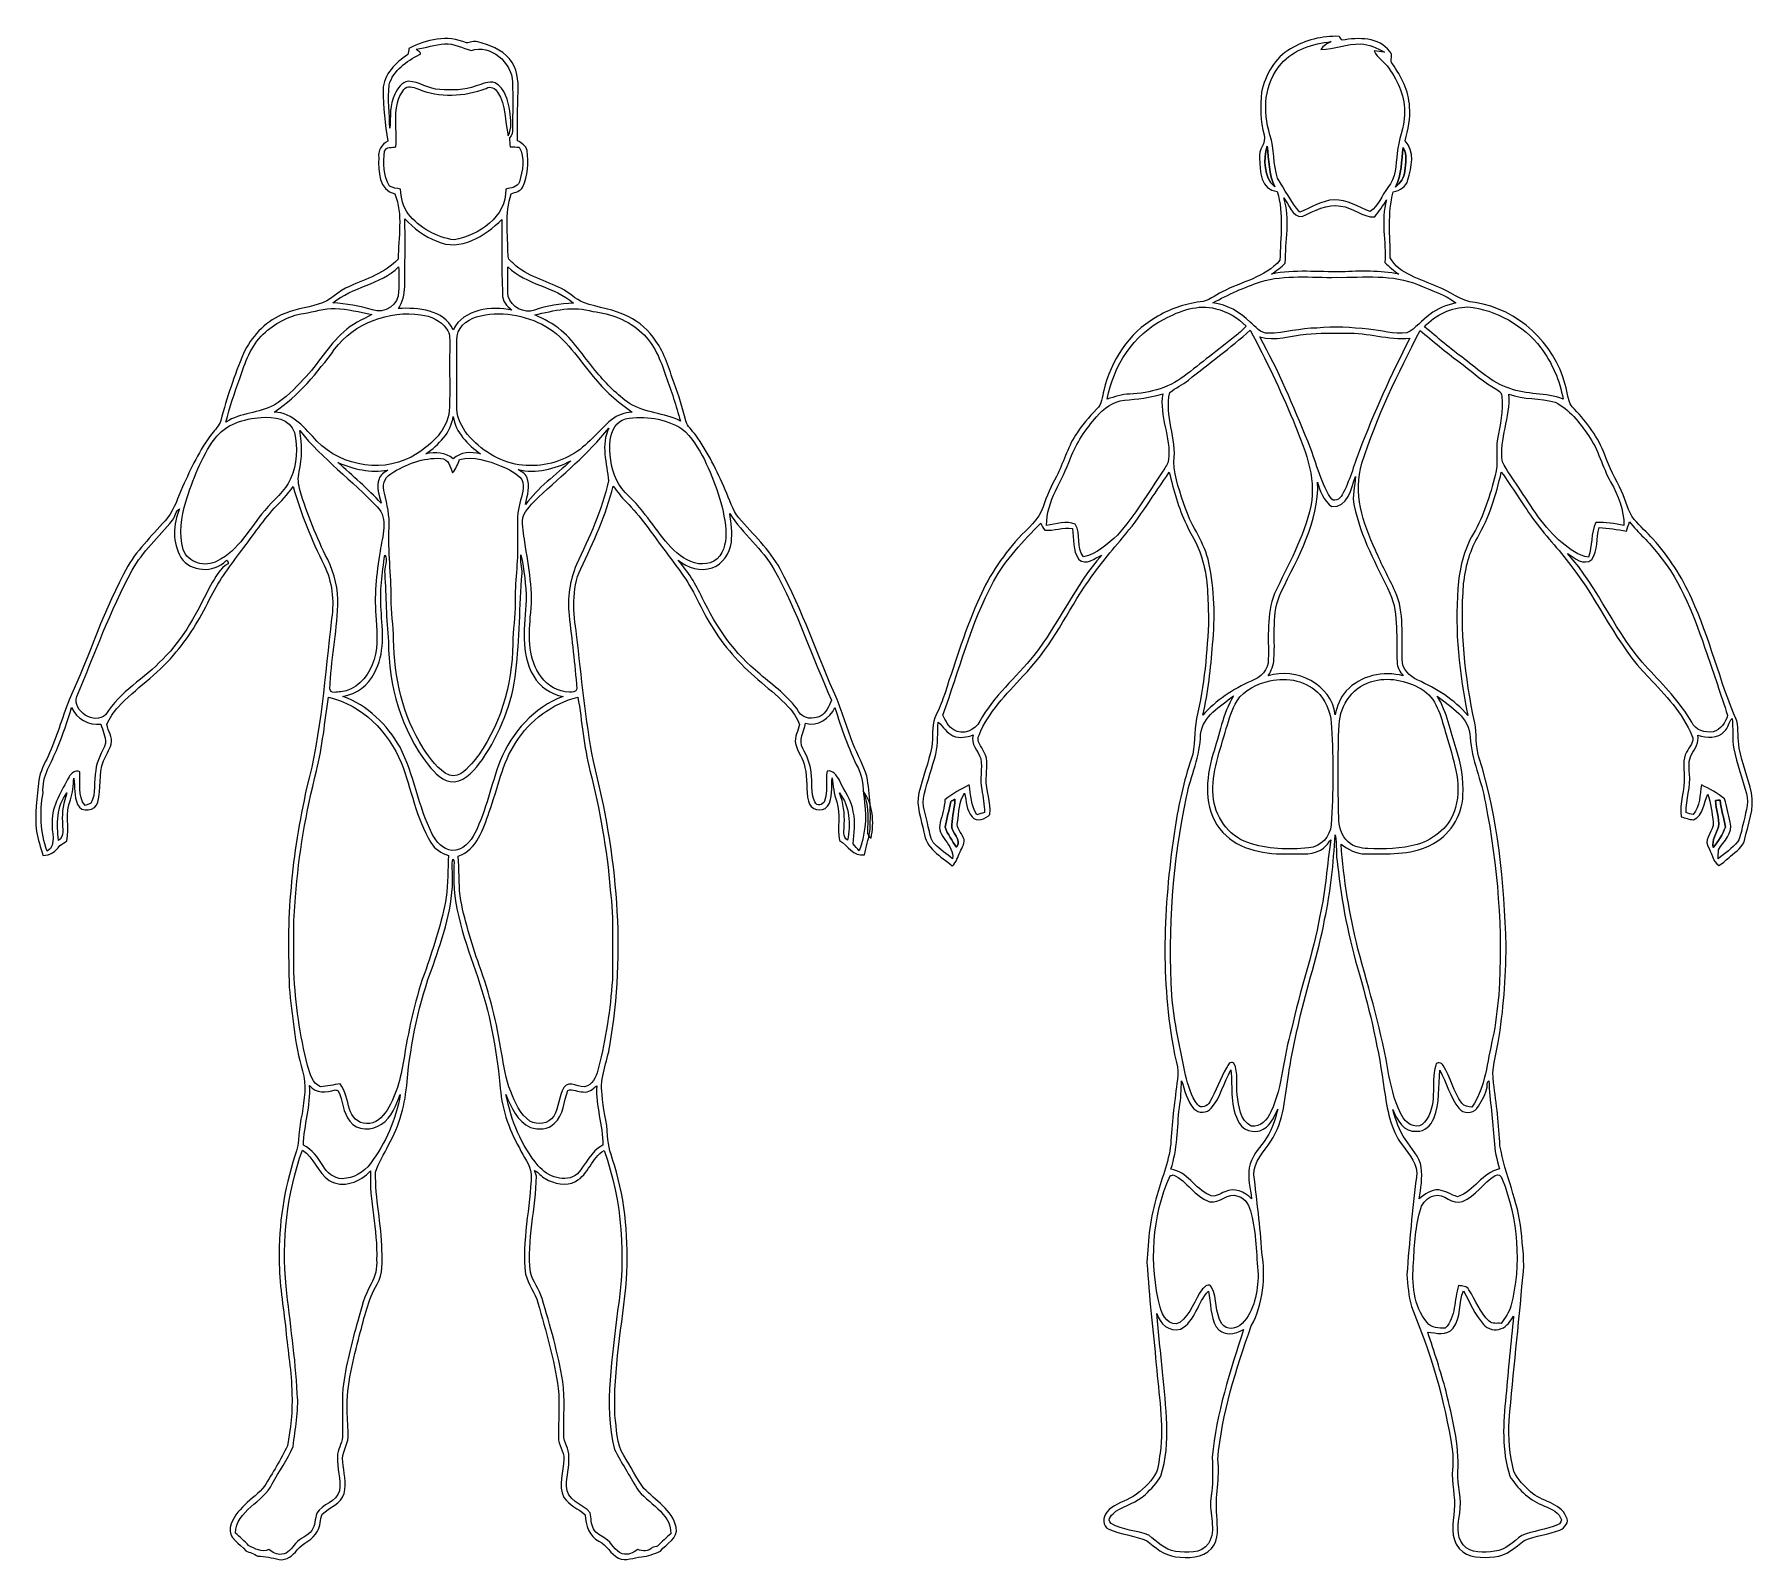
# Model space of a CAD drawing. Header units: centimetres. Extents: x -12.2 to 12.7, y -11.3 to 10.9.
import ezdxf

# ---------------------------------------------------------------- set-up
doc = ezdxf.new("R2010")
doc.units = ezdxf.units.CM
doc.header["$MEASUREMENT"] = 0
doc.layers.add('Capa 1', color=7, linetype='Continuous')

msp = doc.modelspace()

# ---------------------------------------------------------------- linework, layer by layer
at = {"layer": 'Capa 1', "color": 252}
for points, knots in [([(-6.80263, 10.69235), (-6.55005, 10.82393), (-6.24066, 10.89555), (-5.97043, 10.77137), (-5.97043, 10.77137), (-5.91646, 10.78125), (-5.86072, 10.80488), (-5.80568, 10.78795), (-5.80568, 10.78795), (-5.63706, 10.74244), (-5.45996, 10.68), (-5.34531, 10.541), (-5.34531, 10.541), (-5.23171, 10.41083), (-5.21302, 10.2288), (-5.21866, 10.06299), (-5.21866, 10.06299), (-5.23171, 9.82698), (-5.22748, 9.59062), (-5.22678, 9.35426), (-5.22678, 9.35426), (-5.1728, 9.31616), (-5.10295, 9.28265), (-5.0899, 9.21033), (-5.0899, 9.21033), (-5.06273, 9.03429), (-5.07438, 8.8452), (-5.1534, 8.68292), (-5.1534, 8.68292), (-5.18268, 8.61801), (-5.2617, 8.6106), (-5.3192, 8.5845), (-5.3192, 8.5845), (-5.4141, 8.29557), (-5.36718, 7.99148), (-5.36612, 7.69409), (-5.36612, 7.69409), (-5.37212, 7.63694), (-5.31885, 7.60307), (-5.28393, 7.56709), (-5.28393, 7.56709), (-5.08778, 7.38717), (-4.81967, 7.32861), (-4.5886, 7.20867), (-4.5886, 7.20867), (-4.47642, 7.15116), (-4.39034, 7.05097), (-4.2711, 7.00652), (-4.2711, 7.00652), (-4.05732, 6.93032), (-3.82484, 6.91022), (-3.62234, 6.80297), (-3.62234, 6.80297), (-3.45901, 6.72466), (-3.32178, 6.59871), (-3.22194, 6.44843), (-3.22194, 6.44843), (-3.09, 6.2664), (-3.03391, 6.04556), (-2.95383, 5.83883), (-2.95383, 5.83883), (-2.88645, 5.66103), (-2.83706, 5.47723), (-2.78767, 5.29344), (-2.78767, 5.29344), (-2.7665, 5.20842), (-2.69207, 5.15338), (-2.64374, 5.08424), (-2.64374, 5.08424), (-2.46629, 4.83941), (-2.33717, 4.56424), (-2.2137, 4.28978), (-2.2137, 4.28978), (-2.15197, 4.15326), (-2.11528, 4.00227), (-2.01756, 3.88479), (-2.01756, 3.88479), (-1.81118, 3.64455), (-1.57165, 3.42654), (-1.4196, 3.14467), (-1.4196, 3.14467), (-1.08658, 2.54001), (-0.8795, 1.87819), (-0.59304, 1.25201), (-0.59304, 1.25201), (-0.50626, 1.03823), (-0.4417, 0.81598), (-0.35844, 0.60079), (-0.35844, 0.60079), (-0.29741, 0.4438), (-0.20745, 0.2981), (-0.15983, 0.13583), (-0.15983, 0.13583), (-0.11538, -0.12911), (-0.0995, -0.39934), (-0.11679, -0.66745), (-0.11679, -0.66745), (-0.1369, -0.77999), (-0.17324, -0.88864), (-0.19511, -1.00082), (-0.19511, -1.00082), (-0.35844, -1.03222), (-0.43358, -0.865), (-0.55706, -0.79515), (-0.55706, -0.79515), (-0.59763, -0.6103), (-0.53589, -0.41451), (-0.59763, -0.23247), (-0.59763, -0.23247), (-0.63996, -0.121), (-0.65054, -0.00211), (-0.66183, 0.11572), (-0.66183, 0.11572), (-0.68194, -0.02151), (-0.64384, -0.17885), (-0.73239, -0.29739), (-0.73239, -0.29739), (-0.80612, -0.40075), (-0.9885, -0.34889), (-1.00932, -0.22648), (-1.00932, -0.22648), (-1.04707, -0.06561), (-1.0192, 0.10337), (-1.06012, 0.26424), (-1.06012, 0.26424), (-1.07952, 0.38983), (-1.16701, 0.48966), (-1.197, 0.61137), (-1.197, 0.61137), (-1.21287, 0.70733), (-1.1529, 0.79376), (-1.13808, 0.88618), (-1.13808, 0.88618), (-1.17301, 0.98284), (-1.23122, 1.06963), (-1.30036, 1.14477), (-1.30036, 1.14477), (-1.54342, 1.39736), (-1.84117, 1.59174), (-2.06977, 1.85879), (-2.06977, 1.85879), (-2.30613, 2.10609), (-2.47828, 2.40595), (-2.62786, 2.7111), (-2.62786, 2.7111), (-2.75275, 2.97286), (-2.93478, 3.20005), (-3.10623, 3.43183), (-3.10623, 3.43183), (-3.28438, 3.6636), (-3.44348, 3.91266), (-3.65409, 4.11727), (-3.65409, 4.11727), (-3.72324, 4.18607), (-3.7825, 4.26368), (-3.8386, 4.34341), (-3.8386, 4.34341), (-3.94937, 3.92748), (-4.12117, 3.53166), (-4.31167, 3.14678), (-4.31167, 3.14678), (-4.44996, 2.84516), (-4.41786, 2.50861), (-4.37023, 2.1904), (-4.37023, 2.1904), (-4.29968, 1.57798), (-4.24535, 0.96238), (-4.12823, 0.35631), (-4.12823, 0.35631), (-3.7818, -0.98565), (-3.64915, -2.40065), (-3.88869, -3.77225), (-3.88869, -3.77225), (-3.92608, -4.0072), (-4.03933, -4.23403), (-4.00087, -4.4771), (-4.00087, -4.4771), (-3.9977, -4.6803), (-3.92573, -4.87432), (-3.92079, -5.07752), (-3.92079, -5.07752), (-3.91832, -5.22534), (-3.86505, -5.36504), (-3.82307, -5.50509), (-3.82307, -5.50509), (-3.65692, -6.03884), (-3.6167, -6.60293), (-3.64527, -7.15856), (-3.64527, -7.15856), (-3.70701, -7.81508), (-3.84001, -8.46913), (-3.81602, -9.13129), (-3.81602, -9.13129), (-3.78603, -9.32744), (-3.79908, -9.54087), (-3.68761, -9.71408), (-3.68761, -9.71408), (-3.58953, -9.87213), (-3.50381, -10.03899), (-3.39692, -10.19139), (-3.39692, -10.19139), (-3.22758, -10.36531), (-2.98346, -10.50078), (-2.92737, -10.75583), (-2.92737, -10.75583), (-2.88715, -10.91635), (-3.07272, -10.99078), (-3.1535, -11.10015), (-3.1535, -11.10015), (-3.24275, -11.13754), (-3.33271, -11.17952), (-3.43149, -11.1834), (-3.43149, -11.1834), (-3.54191, -11.19081), (-3.6555, -11.2529), (-3.76381, -11.20139), (-3.76381, -11.20139), (-3.87775, -11.14495), (-3.92997, -11.01301), (-4.04638, -10.95798), (-4.04638, -10.95798), (-4.18679, -10.88495), (-4.24323, -10.72444), (-4.24711, -10.57486), (-4.24711, -10.57486), (-4.3466, -10.48702), (-4.47783, -10.4341), (-4.55438, -10.32227), (-4.55438, -10.32227), (-4.64505, -10.14729), (-4.5572, -9.9508), (-4.55685, -9.76735), (-4.55685, -9.76735), (-4.54591, -9.65305), (-4.64046, -9.56203), (-4.63305, -9.44809), (-4.63305, -9.44809), (-4.63658, -9.21314), (-4.61506, -8.97713), (-4.63623, -8.74253), (-4.63623, -8.74253), (-4.69549, -8.32026), (-4.81403, -7.90962), (-4.93256, -7.50111), (-4.93256, -7.50111), (-4.97136, -7.35294), (-5.07508, -7.23229), (-5.11177, -7.08412), (-5.11177, -7.08412), (-5.17139, -6.5987), (-5.04051, -6.11892), (-5.02851, -5.63491), (-5.02851, -5.63491), (-5.04439, -5.4931), (-5.14634, -5.38162), (-5.20138, -5.25391), (-5.20138, -5.25391), (-5.36506, -4.97204), (-5.46031, -4.65419), (-5.48501, -4.32999), (-5.48501, -4.32999), (-5.53299, -3.8047), (-5.63459, -3.2833), (-5.80427, -2.78341), (-5.80427, -2.78341), (-5.98101, -2.27153), (-6.18563, -1.74413), (-6.15, -1.19309), (-6.15, -1.19309), (-6.1574, -1.1564), (-6.12918, -1.07914), (-6.16834, -1.06397), (-6.16834, -1.06397), (-6.18633, -1.14017), (-6.1694, -1.2199), (-6.17046, -1.29751), (-6.17046, -1.29751), (-6.15529, -1.75118), (-6.31192, -2.1851), (-6.45409, -2.60879), (-6.45409, -2.60879), (-6.6587, -3.14889), (-6.77547, -3.71862), (-6.83086, -4.29259), (-6.83086, -4.29259), (-6.85485, -4.61256), (-6.93845, -4.93042), (-7.09826, -5.21017), (-7.09826, -5.21017), (-7.15753, -5.34387), (-7.25207, -5.46346), (-7.287, -5.60669), (-7.287, -5.60669), (-7.29335, -5.98593), (-7.20127, -6.35881), (-7.19528, -6.7377), (-7.19528, -6.7377), (-7.19104, -6.9028), (-7.17799, -7.08024), (-7.26442, -7.22912), (-7.26442, -7.22912), (-7.39777, -7.45489), (-7.44857, -7.71489), (-7.51842, -7.96466), (-7.51842, -7.96466), (-7.60803, -8.32343), (-7.71174, -8.68679), (-7.69693, -9.06038), (-7.69693, -9.06038), (-7.6994, -9.18915), (-7.68176, -9.31756), (-7.68599, -9.44668), (-7.68599, -9.44668), (-7.68775, -9.57156), (-7.78653, -9.67704), (-7.76431, -9.80475), (-7.76431, -9.80475), (-7.74667, -9.95644), (-7.70857, -10.11201), (-7.74243, -10.26441), (-7.74243, -10.26441), (-7.79041, -10.4154), (-7.95692, -10.46338), (-8.05993, -10.56639), (-8.05993, -10.56639), (-8.09486, -10.64506), (-8.08533, -10.73784), (-8.12978, -10.81404), (-8.12978, -10.81404), (-8.19258, -10.93893), (-8.34074, -10.97808), (-8.42471, -11.08462), (-8.42471, -11.08462), (-8.48856, -11.16435), (-8.57534, -11.2402), (-8.68611, -11.22326), (-8.68611, -11.22326), (-8.78771, -11.19857), (-8.88967, -11.17317), (-8.9955, -11.17388), (-8.9955, -11.17388), (-9.05159, -11.14318), (-9.11086, -11.11884), (-9.17083, -11.09803), (-9.17083, -11.09803), (-9.25268, -10.99078), (-9.42906, -10.91388), (-9.39414, -10.75619), (-9.39414, -10.75619), (-9.33276, -10.48561), (-9.06112, -10.35649), (-8.89672, -10.15788), (-8.89672, -10.15788), (-8.78136, -9.96632), (-8.66283, -9.77476), (-8.56441, -9.57403), (-8.56441, -9.57403), (-8.52278, -9.32461), (-8.48574, -9.07061), (-8.50373, -8.81661), (-8.50373, -8.81661), (-8.50267, -8.50582), (-8.56335, -8.19996), (-8.58804, -7.89093), (-8.58804, -7.89093), (-8.62649, -7.55261), (-8.68541, -7.215), (-8.68541, -6.87352), (-8.68541, -6.87352), (-8.69388, -6.3641), (-8.61768, -5.85293), (-8.4561, -5.36962), (-8.4561, -5.36962), (-8.38167, -5.17348), (-8.40989, -4.95899), (-8.35415, -4.75826), (-8.35415, -4.75826), (-8.3284, -4.55294), (-8.27936, -4.33704), (-8.34709, -4.1349), (-8.34709, -4.1349), (-8.45998, -3.7405), (-8.49667, -3.33057), (-8.54042, -2.92452), (-8.54042, -2.92452), (-8.54888, -2.44227), (-8.56688, -1.95791), (-8.51255, -1.47778), (-8.51255, -1.47778), (-8.4748, -0.99236), (-8.39154, -0.51082), (-8.28677, -0.03562), (-8.28677, -0.03562), (-8.07263, 0.768), (-8.02501, 1.60232), (-7.92411, 2.42465), (-7.92411, 2.42465), (-7.88637, 2.6857), (-7.91812, 2.96016), (-8.03242, 3.19935), (-8.03242, 3.19935), (-8.21939, 3.56412), (-8.37144, 3.94618), (-8.48433, 4.34023), (-8.48433, 4.34023), (-8.55911, 4.22276), (-8.65824, 4.12468), (-8.75596, 4.02661), (-8.75596, 4.02661), (-8.93764, 3.82024), (-9.0911, 3.59093), (-9.25973, 3.37397), (-9.25973, 3.37397), (-9.41919, 3.16019), (-9.57935, 2.94464), (-9.69506, 2.70334), (-9.69506, 2.70334), (-9.83829, 2.41512), (-10.00303, 2.13431), (-10.21893, 1.89372), (-10.21893, 1.89372), (-10.45529, 1.61079), (-10.76962, 1.40829), (-11.0208, 1.14054), (-11.0208, 1.14054), (-11.08853, 1.0661), (-11.14709, 0.98214), (-11.18484, 0.88865), (-11.18484, 0.88865), (-11.17249, 0.79093), (-11.09347, 0.70344), (-11.1224, 0.60043), (-11.1224, 0.60043), (-11.14639, 0.51471), (-11.20107, 0.44204), (-11.23388, 0.35949), (-11.23388, 0.35949), (-11.30549, 0.16793), (-11.26809, -0.04303), (-11.31819, -0.23847), (-11.31819, -0.23847), (-11.34218, -0.37041), (-11.55878, -0.39863), (-11.60994, -0.27093), (-11.60994, -0.27093), (-11.66426, -0.15239), (-11.64839, -0.01728), (-11.66391, 0.10937), (-11.66391, 0.10937), (-11.67449, 0.00318), (-11.6752, -0.10583), (-11.71401, -0.20672), (-11.71401, -0.20672), (-11.79162, -0.39652), (-11.72812, -0.60501), (-11.76375, -0.80115), (-11.76375, -0.80115), (-11.79726, -0.82585), (-11.83324, -0.84631), (-11.86888, -0.86818), (-11.86888, -0.86818), (-11.92179, -0.95814), (-12.00893, -1.00647), (-12.11194, -1.01423), (-12.11194, -1.01423), (-12.14616, -0.89887), (-12.1832, -0.78351), (-12.20437, -0.66498), (-12.20437, -0.66498), (-12.23612, -0.41627), (-12.19661, -0.16721), (-12.17297, 0.08009), (-12.17297, 0.08009), (-12.15392, 0.20497), (-12.0883, 0.31539), (-12.03856, 0.42934), (-12.03856, 0.42934), (-11.91262, 0.69145), (-11.83854, 0.97367), (-11.7327, 1.2439), (-11.7327, 1.2439), (-11.43425, 1.88419), (-11.22929, 2.56717), (-10.87863, 3.18312), (-10.87863, 3.18312), (-10.72976, 3.45053), (-10.49551, 3.65196), (-10.30395, 3.88656), (-10.30395, 3.88656), (-10.19847, 4.01814), (-10.15684, 4.18501), (-10.08594, 4.33529), (-10.08594, 4.33529), (-9.96458, 4.60093), (-9.84287, 4.87151), (-9.66154, 5.10294), (-9.66154, 5.10294), (-9.61568, 5.16538), (-9.55289, 5.21971), (-9.53243, 5.29732), (-9.53243, 5.29732), (-9.44459, 5.62716), (-9.33452, 5.95207), (-9.20434, 6.26781), (-9.20434, 6.26781), (-9.08828, 6.50593), (-8.90096, 6.71901), (-8.65472, 6.82626), (-8.65472, 6.82626), (-8.48468, 6.90704), (-8.29559, 6.9275), (-8.11779, 6.98359), (-8.11779, 6.98359), (-7.94246, 7.02169), (-7.83098, 7.17974), (-7.66623, 7.24183), (-7.66623, 7.24183), (-7.41682, 7.34766), (-7.15012, 7.43515), (-6.95891, 7.638), (-6.95891, 7.638), (-6.95962, 7.95409), (-6.88589, 8.2804), (-7.00654, 8.58485), (-7.00654, 8.58485), (-7.24149, 8.63107), (-7.24572, 8.9154), (-7.24184, 9.10449), (-7.24184, 9.10449), (-7.25631, 9.20856), (-7.20092, 9.29993), (-7.11026, 9.3472), (-7.11026, 9.3472), (-7.15224, 9.59274), (-7.17764, 9.84215), (-7.17764, 10.09157), (-7.17764, 10.09157), (-7.17517, 10.31699), (-6.99419, 10.48703), (-6.81921, 10.60345), (-6.81921, 10.60345), (-6.81498, 10.62567), (-6.80687, 10.67012), (-6.80263, 10.69235), (-6.80263, 10.69235), (-6.80263, 10.69235), (-6.80263, 10.69235), (-6.80263, 10.69235)], [0, 0, 0, 0, 0.00724638, 0.00724638, 0.00724638, 0.00724638, 0.01449275, 0.01449275, 0.01449275, 0.01449275, 0.02173913, 0.02173913, 0.02173913, 0.02173913, 0.02898551, 0.02898551, 0.02898551, 0.02898551, 0.03623188, 0.03623188, 0.03623188, 0.03623188, 0.04347826, 0.04347826, 0.04347826, 0.04347826, 0.05072464, 0.05072464, 0.05072464, 0.05072464, 0.05797101, 0.05797101, 0.05797101, 0.05797101, 0.06521739, 0.06521739, 0.06521739, 0.06521739, 0.07246377, 0.07246377, 0.07246377, 0.07246377, 0.07971014, 0.07971014, 0.07971014, 0.07971014, 0.08695652, 0.08695652, 0.08695652, 0.08695652, 0.0942029, 0.0942029, 0.0942029, 0.0942029, 0.10144928, 0.10144928, 0.10144928, 0.10144928, 0.10869565, 0.10869565, 0.10869565, 0.10869565, 0.11594203, 0.11594203, 0.11594203, 0.11594203, 0.12318841, 0.12318841, 0.12318841, 0.12318841, 0.13043478, 0.13043478, 0.13043478, 0.13043478, 0.13768116, 0.13768116, 0.13768116, 0.13768116, 0.14492754, 0.14492754, 0.14492754, 0.14492754, 0.15217391, 0.15217391, 0.15217391, 0.15217391, 0.15942029, 0.15942029, 0.15942029, 0.15942029, 0.16666667, 0.16666667, 0.16666667, 0.16666667, 0.17391304, 0.17391304, 0.17391304, 0.17391304, 0.18115942, 0.18115942, 0.18115942, 0.18115942, 0.1884058, 0.1884058, 0.1884058, 0.1884058, 0.19565217, 0.19565217, 0.19565217, 0.19565217, 0.20289855, 0.20289855, 0.20289855, 0.20289855, 0.21014493, 0.21014493, 0.21014493, 0.21014493, 0.2173913, 0.2173913, 0.2173913, 0.2173913, 0.22463768, 0.22463768, 0.22463768, 0.22463768, 0.23188406, 0.23188406, 0.23188406, 0.23188406, 0.23913043, 0.23913043, 0.23913043, 0.23913043, 0.24637681, 0.24637681, 0.24637681, 0.24637681, 0.25362319, 0.25362319, 0.25362319, 0.25362319, 0.26086957, 0.26086957, 0.26086957, 0.26086957, 0.26811594, 0.26811594, 0.26811594, 0.26811594, 0.27536232, 0.27536232, 0.27536232, 0.27536232, 0.2826087, 0.2826087, 0.2826087, 0.2826087, 0.28985507, 0.28985507, 0.28985507, 0.28985507, 0.29710145, 0.29710145, 0.29710145, 0.29710145, 0.30434783, 0.30434783, 0.30434783, 0.30434783, 0.3115942, 0.3115942, 0.3115942, 0.3115942, 0.31884058, 0.31884058, 0.31884058, 0.31884058, 0.32608696, 0.32608696, 0.32608696, 0.32608696, 0.33333333, 0.33333333, 0.33333333, 0.33333333, 0.34057971, 0.34057971, 0.34057971, 0.34057971, 0.34782609, 0.34782609, 0.34782609, 0.34782609, 0.35507246, 0.35507246, 0.35507246, 0.35507246, 0.36231884, 0.36231884, 0.36231884, 0.36231884, 0.36956522, 0.36956522, 0.36956522, 0.36956522, 0.37681159, 0.37681159, 0.37681159, 0.37681159, 0.38405797, 0.38405797, 0.38405797, 0.38405797, 0.39130435, 0.39130435, 0.39130435, 0.39130435, 0.39855072, 0.39855072, 0.39855072, 0.39855072, 0.4057971, 0.4057971, 0.4057971, 0.4057971, 0.41304348, 0.41304348, 0.41304348, 0.41304348, 0.42028986, 0.42028986, 0.42028986, 0.42028986, 0.42753623, 0.42753623, 0.42753623, 0.42753623, 0.43478261, 0.43478261, 0.43478261, 0.43478261, 0.44202899, 0.44202899, 0.44202899, 0.44202899, 0.44927536, 0.44927536, 0.44927536, 0.44927536, 0.45652174, 0.45652174, 0.45652174, 0.45652174, 0.46376812, 0.46376812, 0.46376812, 0.46376812, 0.47101449, 0.47101449, 0.47101449, 0.47101449, 0.47826087, 0.47826087, 0.47826087, 0.47826087, 0.48550725, 0.48550725, 0.48550725, 0.48550725, 0.49275362, 0.49275362, 0.49275362, 0.49275362, 0.5, 0.5, 0.5, 0.5, 0.50724638, 0.50724638, 0.50724638, 0.50724638, 0.51449275, 0.51449275, 0.51449275, 0.51449275, 0.52173913, 0.52173913, 0.52173913, 0.52173913, 0.52898551, 0.52898551, 0.52898551, 0.52898551, 0.53623188, 0.53623188, 0.53623188, 0.53623188, 0.54347826, 0.54347826, 0.54347826, 0.54347826, 0.55072464, 0.55072464, 0.55072464, 0.55072464, 0.55797101, 0.55797101, 0.55797101, 0.55797101, 0.56521739, 0.56521739, 0.56521739, 0.56521739, 0.57246377, 0.57246377, 0.57246377, 0.57246377, 0.57971014, 0.57971014, 0.57971014, 0.57971014, 0.58695652, 0.58695652, 0.58695652, 0.58695652, 0.5942029, 0.5942029, 0.5942029, 0.5942029, 0.60144928, 0.60144928, 0.60144928, 0.60144928, 0.60869565, 0.60869565, 0.60869565, 0.60869565, 0.61594203, 0.61594203, 0.61594203, 0.61594203, 0.62318841, 0.62318841, 0.62318841, 0.62318841, 0.63043478, 0.63043478, 0.63043478, 0.63043478, 0.63768116, 0.63768116, 0.63768116, 0.63768116, 0.64492754, 0.64492754, 0.64492754, 0.64492754, 0.65217391, 0.65217391, 0.65217391, 0.65217391, 0.65942029, 0.65942029, 0.65942029, 0.65942029, 0.66666667, 0.66666667, 0.66666667, 0.66666667, 0.67391304, 0.67391304, 0.67391304, 0.67391304, 0.68115942, 0.68115942, 0.68115942, 0.68115942, 0.6884058, 0.6884058, 0.6884058, 0.6884058, 0.69565217, 0.69565217, 0.69565217, 0.69565217, 0.70289855, 0.70289855, 0.70289855, 0.70289855, 0.71014493, 0.71014493, 0.71014493, 0.71014493, 0.7173913, 0.7173913, 0.7173913, 0.7173913, 0.72463768, 0.72463768, 0.72463768, 0.72463768, 0.73188406, 0.73188406, 0.73188406, 0.73188406, 0.73913043, 0.73913043, 0.73913043, 0.73913043, 0.74637681, 0.74637681, 0.74637681, 0.74637681, 0.75362319, 0.75362319, 0.75362319, 0.75362319, 0.76086957, 0.76086957, 0.76086957, 0.76086957, 0.76811594, 0.76811594, 0.76811594, 0.76811594, 0.77536232, 0.77536232, 0.77536232, 0.77536232, 0.7826087, 0.7826087, 0.7826087, 0.7826087, 0.78985507, 0.78985507, 0.78985507, 0.78985507, 0.79710145, 0.79710145, 0.79710145, 0.79710145, 0.80434783, 0.80434783, 0.80434783, 0.80434783, 0.8115942, 0.8115942, 0.8115942, 0.8115942, 0.81884058, 0.81884058, 0.81884058, 0.81884058, 0.82608696, 0.82608696, 0.82608696, 0.82608696, 0.83333333, 0.83333333, 0.83333333, 0.83333333, 0.84057971, 0.84057971, 0.84057971, 0.84057971, 0.84782609, 0.84782609, 0.84782609, 0.84782609, 0.85507246, 0.85507246, 0.85507246, 0.85507246, 0.86231884, 0.86231884, 0.86231884, 0.86231884, 0.86956522, 0.86956522, 0.86956522, 0.86956522, 0.87681159, 0.87681159, 0.87681159, 0.87681159, 0.88405797, 0.88405797, 0.88405797, 0.88405797, 0.89130435, 0.89130435, 0.89130435, 0.89130435, 0.89855072, 0.89855072, 0.89855072, 0.89855072, 0.9057971, 0.9057971, 0.9057971, 0.9057971, 0.91304348, 0.91304348, 0.91304348, 0.91304348, 0.92028986, 0.92028986, 0.92028986, 0.92028986, 0.92753623, 0.92753623, 0.92753623, 0.92753623, 0.93478261, 0.93478261, 0.93478261, 0.93478261, 0.94202899, 0.94202899, 0.94202899, 0.94202899, 0.94927536, 0.94927536, 0.94927536, 0.94927536, 0.95652174, 0.95652174, 0.95652174, 0.95652174, 0.96376812, 0.96376812, 0.96376812, 0.96376812, 0.97101449, 0.97101449, 0.97101449, 0.97101449, 0.97826087, 0.97826087, 0.97826087, 0.97826087, 0.98550725, 0.98550725, 0.98550725, 0.98550725, 1, 1, 1, 1]), ([(-6.69786, 10.68212), (-6.68657, 10.65672), (-6.5952, 10.63061), (-6.65165, 10.60627), (-6.65165, 10.60627), (-6.83509, 10.50537), (-7.03088, 10.37626), (-7.09191, 10.16247), (-7.09191, 10.16247), (-7.1092, 9.95328), (-7.08733, 9.74337), (-7.07992, 9.53418), (-7.07992, 9.53418), (-7.06792, 9.69928), (-7.08803, 9.87602), (-7.0076, 10.02736), (-7.0076, 10.02736), (-6.96773, 10.1092), (-6.91235, 10.20481), (-6.81216, 10.2168), (-6.81216, 10.2168), (-6.6527, 10.2108), (-6.51688, 10.10285), (-6.35743, 10.09615), (-6.35743, 10.09615), (-6.18069, 10.08769), (-5.99724, 10.08134), (-5.83003, 10.14836), (-5.83003, 10.14836), (-5.74148, 10.17623), (-5.64729, 10.22386), (-5.55274, 10.19317), (-5.55274, 10.19317), (-5.40705, 10.11379), (-5.36753, 9.93282), (-5.33825, 9.78324), (-5.33825, 9.78324), (-5.32696, 9.66541), (-5.30298, 9.53312), (-5.36577, 9.42587), (-5.36577, 9.42587), (-5.41057, 9.63684), (-5.3954, 9.87073), (-5.51676, 10.0584), (-5.51676, 10.0584), (-5.5531, 10.11344), (-5.62048, 10.15083), (-5.68362, 10.11344), (-5.68362, 10.11344), (-5.9983, 9.99208), (-6.36272, 9.97268), (-6.67634, 10.10709), (-6.67634, 10.10709), (-6.73843, 10.12861), (-6.82945, 10.16142), (-6.87566, 10.09545), (-6.87566, 10.09545), (-7.06334, 9.85909), (-6.96597, 9.54088), (-6.99278, 9.26501), (-6.99278, 9.26501), (-7.04887, 9.25019), (-7.13213, 9.27136), (-7.15576, 9.20151), (-7.15576, 9.20151), (-7.18222, 9.03394), (-7.17623, 8.84591), (-7.08521, 8.69704), (-7.08521, 8.69704), (-7.03864, 8.66564), (-6.97902, 8.66529), (-6.92575, 8.65082), (-6.92575, 8.65082), (-6.91376, 8.52664), (-6.89224, 8.39612), (-6.81322, 8.29487), (-6.81322, 8.29487), (-6.65447, 8.08602), (-6.40329, 7.95585), (-6.14753, 7.91457), (-6.14753, 7.91457), (-5.78946, 7.98231), (-5.38764, 8.24477), (-5.39858, 8.65117), (-5.39858, 8.65117), (-5.32767, 8.67552), (-5.22501, 8.67093), (-5.20138, 8.75912), (-5.20138, 8.75912), (-5.15128, 8.91717), (-5.11847, 9.10979), (-5.20243, 9.26113), (-5.20243, 9.26113), (-5.24688, 9.26219), (-5.29133, 9.26324), (-5.33578, 9.26465), (-5.33578, 9.26465), (-5.3379, 9.29746), (-5.34284, 9.36308), (-5.34531, 9.39589), (-5.34531, 9.39589), (-5.30862, 9.43081), (-5.29768, 9.4802), (-5.30051, 9.52924), (-5.30051, 9.52924), (-5.2991, 9.75431), (-5.29557, 9.97903), (-5.2998, 10.2041), (-5.2998, 10.2041), (-5.31109, 10.48703), (-5.61836, 10.75973), (-5.89882, 10.65989), (-5.89882, 10.65989), (-6.02617, 10.69834), (-6.14858, 10.76749), (-6.28581, 10.75973), (-6.28581, 10.75973), (-6.42587, 10.7502), (-6.55851, 10.69693), (-6.69786, 10.68212), (-6.69786, 10.68212), (-6.69786, 10.68212), (-6.69786, 10.68212), (-6.69786, 10.68212)], [0, 0, 0, 0, 0.03125, 0.03125, 0.03125, 0.03125, 0.0625, 0.0625, 0.0625, 0.0625, 0.09375, 0.09375, 0.09375, 0.09375, 0.125, 0.125, 0.125, 0.125, 0.15625, 0.15625, 0.15625, 0.15625, 0.1875, 0.1875, 0.1875, 0.1875, 0.21875, 0.21875, 0.21875, 0.21875, 0.25, 0.25, 0.25, 0.25, 0.28125, 0.28125, 0.28125, 0.28125, 0.3125, 0.3125, 0.3125, 0.3125, 0.34375, 0.34375, 0.34375, 0.34375, 0.375, 0.375, 0.375, 0.375, 0.40625, 0.40625, 0.40625, 0.40625, 0.4375, 0.4375, 0.4375, 0.4375, 0.46875, 0.46875, 0.46875, 0.46875, 0.5, 0.5, 0.5, 0.5, 0.53125, 0.53125, 0.53125, 0.53125, 0.5625, 0.5625, 0.5625, 0.5625, 0.59375, 0.59375, 0.59375, 0.59375, 0.625, 0.625, 0.625, 0.625, 0.65625, 0.65625, 0.65625, 0.65625, 0.6875, 0.6875, 0.6875, 0.6875, 0.71875, 0.71875, 0.71875, 0.71875, 0.75, 0.75, 0.75, 0.75, 0.78125, 0.78125, 0.78125, 0.78125, 0.8125, 0.8125, 0.8125, 0.8125, 0.84375, 0.84375, 0.84375, 0.84375, 0.875, 0.875, 0.875, 0.875, 0.90625, 0.90625, 0.90625, 0.90625, 0.9375, 0.9375, 0.9375, 0.9375, 1, 1, 1, 1]), ([(5.98593, 10.68775), (6.19619, 10.81405), (6.44349, 10.87649), (6.68867, 10.86732), (6.68867, 10.86732), (6.6996, 10.85356), (6.72183, 10.82534), (6.73312, 10.81123), (6.73312, 10.81123), (6.96983, 10.85144), (7.26616, 10.86203), (7.42527, 10.64613), (7.42527, 10.64613), (7.48312, 10.59921), (7.41398, 10.51983), (7.46266, 10.46903), (7.46266, 10.46903), (7.59142, 10.28523), (7.70114, 10.07604), (7.71172, 9.84708), (7.71172, 9.84708), (7.73042, 9.67916), (7.68703, 9.51477), (7.6461, 9.35355), (7.6461, 9.35355), (7.79498, 9.19797), (7.73959, 8.97008), (7.68844, 8.78558), (7.68844, 8.78558), (7.6648, 8.68362), (7.57026, 8.63282), (7.47536, 8.61307), (7.47536, 8.61307), (7.38752, 8.30015), (7.43338, 7.97419), (7.43126, 7.65457), (7.43126, 7.65457), (7.56849, 7.41115), (7.87188, 7.35224), (8.10754, 7.24076), (8.10754, 7.24076), (8.2991, 7.17479), (8.45397, 7.01957), (8.66316, 7.00617), (8.66316, 7.00617), (9.28405, 6.91021), (9.81075, 6.42197), (9.97056, 5.8173), (9.97056, 5.8173), (10.0143, 5.69807), (9.99772, 5.54919), (10.10179, 5.45959), (10.10179, 5.45959), (10.28841, 5.26979), (10.44892, 5.04966), (10.54206, 4.79813), (10.54206, 4.79813), (10.60873, 4.61539), (10.70151, 4.44429), (10.78724, 4.27002), (10.78724, 4.27002), (10.85427, 4.13667), (10.87155, 3.97827), (10.97068, 3.86186), (10.97068, 3.86186), (11.05605, 3.75955), (11.15765, 3.67277), (11.24761, 3.57434), (11.24761, 3.57434), (11.47268, 3.31541), (11.66565, 3.02683), (11.80394, 2.7118), (11.80394, 2.7118), (12.06606, 2.13924), (12.20787, 1.52012), (12.45693, 0.94262), (12.45693, 0.94262), (12.48727, 0.8128), (12.46858, 0.67698), (12.49433, 0.54575), (12.49433, 0.54575), (12.53878, 0.32491), (12.62203, 0.1143), (12.67283, -0.10477), (12.67283, -0.10477), (12.71658, -0.33267), (12.62556, -0.55421), (12.57582, -0.77329), (12.57582, -0.77329), (12.55042, -0.88618), (12.44811, -0.9525), (12.36662, -1.02376), (12.36662, -1.02376), (12.30983, -1.06821), (12.26185, -1.12501), (12.19764, -1.15852), (12.19764, -1.15852), (12.10557, -1.09291), (12.09393, -0.96767), (12.03995, -0.87524), (12.03995, -0.87524), (11.97645, -0.75389), (12.13379, -0.65334), (12.11686, -0.53093), (12.11686, -0.53093), (12.09534, -0.39405), (12.08193, -0.25471), (12.03889, -0.12241), (12.03889, -0.12241), (11.97292, -0.24694), (11.97927, -0.43004), (11.83181, -0.49459), (11.83181, -0.49459), (11.76937, -0.49212), (11.71081, -0.46743), (11.65119, -0.45191), (11.65119, -0.45191), (11.62473, -0.25188), (11.70728, -0.05927), (11.69458, 0.14005), (11.69458, 0.14005), (11.69282, 0.25576), (11.66671, 0.38276), (11.73092, 0.48754), (11.73092, 0.48754), (11.76408, 0.56374), (11.85615, 0.63606), (11.80641, 0.72602), (11.80641, 0.72602), (11.67271, 1.05445), (11.42224, 1.31516), (11.18341, 1.57021), (11.18341, 1.57021), (10.70892, 2.03906), (10.46268, 2.67617), (10.04958, 3.19229), (10.04958, 3.19229), (9.87883, 3.43253), (9.66505, 3.6382), (9.49713, 3.88056), (9.49713, 3.88056), (9.33979, 4.09892), (9.2008, 4.32999), (9.0424, 4.5473), (9.0424, 4.5473), (8.96973, 4.2171), (8.86707, 3.89008), (8.69632, 3.59657), (8.69632, 3.59657), (8.5785, 3.39337), (8.5224, 3.16159), (8.49595, 2.93017), (8.49595, 2.93017), (8.44056, 2.2546), (8.51394, 1.57445), (8.65646, 0.91369), (8.65646, 0.91369), (8.68892, 0.74895), (8.66634, 0.57679), (8.71784, 0.41522), (8.71784, 0.41522), (9.00218, -0.46955), (9.07838, -1.40476), (9.11331, -2.32833), (9.11331, -2.32833), (9.10837, -2.79541), (9.07485, -3.26319), (8.99654, -3.72392), (8.99654, -3.72392), (8.96232, -3.91689), (8.89705, -4.11127), (8.93057, -4.30918), (8.93057, -4.30918), (8.97043, -4.61363), (9.00853, -4.91807), (9.02335, -5.22499), (9.02335, -5.22499), (9.09496, -5.64197), (9.28899, -6.03109), (9.33097, -6.45513), (9.33097, -6.45513), (9.34967, -6.67985), (9.38742, -6.90633), (9.35355, -7.13175), (9.35355, -7.13175), (9.29499, -7.82355), (9.21491, -8.51358), (9.15705, -9.20538), (9.15705, -9.20538), (9.14223, -9.45444), (9.16517, -9.70456), (9.22514, -9.94692), (9.22514, -9.94692), (9.27735, -10.06298), (9.37648, -10.15118), (9.46644, -10.23902), (9.46644, -10.23902), (9.62272, -10.38507), (9.89048, -10.39177), (9.98537, -10.60344), (9.98537, -10.60344), (10.03512, -10.68176), (9.96315, -10.7636), (9.89259, -10.795), (9.89259, -10.795), (9.72397, -10.86062), (9.53946, -10.8779), (9.37225, -10.9474), (9.37225, -10.9474), (9.24489, -11.04865), (9.11437, -11.16824), (8.94433, -11.18411), (8.94433, -11.18411), (8.76935, -11.19787), (8.55592, -11.21128), (8.43139, -11.06205), (8.43139, -11.06205), (8.29768, -10.90895), (8.34566, -10.69269), (8.35801, -10.5089), (8.35801, -10.5089), (8.38129, -10.30958), (8.31391, -10.11308), (8.33437, -9.91411), (8.33437, -9.91411), (8.34213, -9.81745), (8.34672, -9.71973), (8.32979, -9.62413), (8.32979, -9.62413), (8.22395, -8.91152), (8.01264, -8.21619), (7.73747, -7.55191), (7.73747, -7.55191), (7.69796, -7.40163), (7.68209, -7.245), (7.67327, -7.08977), (7.67327, -7.08977), (7.70749, -6.61917), (7.75229, -6.14856), (7.81085, -5.67972), (7.81085, -5.67972), (7.8426, -5.49628), (7.7096, -5.35093), (7.60906, -5.21547), (7.60906, -5.21547), (7.43126, -4.98545), (7.38505, -4.68877), (7.34448, -4.40902), (7.34448, -4.40902), (7.26757, -3.84387), (7.14269, -3.28612), (6.98429, -2.73861), (6.98429, -2.73861), (6.83119, -2.21968), (6.72289, -1.68734), (6.6682, -1.149), (6.6682, -1.149), (6.63822, -1.00542), (6.66185, -0.8569), (6.63081, -0.71402), (6.63081, -0.71402), (6.60894, -1.12536), (6.56907, -1.53846), (6.47982, -1.94204), (6.47982, -1.94204), (6.39127, -2.44122), (6.21841, -2.91994), (6.1087, -3.41418), (6.1087, -3.41418), (6.05578, -3.66571), (5.99546, -3.91583), (5.96053, -4.17089), (5.96053, -4.17089), (5.90197, -4.50427), (5.8928, -4.86516), (5.69983, -5.15655), (5.69983, -5.15655), (5.60246, -5.3086), (5.44689, -5.44795), (5.4543, -5.64339), (5.4543, -5.64339), (5.49804, -6.01804), (5.5432, -6.39304), (5.57107, -6.76945), (5.57107, -6.76945), (5.62328, -7.12964), (5.59012, -7.51029), (5.41549, -7.83484), (5.41549, -7.83484), (5.19606, -8.46278), (4.98581, -9.10555), (4.92972, -9.77194), (4.92972, -9.77194), (4.96605, -10.04323), (4.88456, -10.31205), (4.91807, -10.58333), (4.91807, -10.58333), (4.91913, -10.74349), (4.95935, -10.93293), (4.83658, -11.0617), (4.83658, -11.0617), (4.71135, -11.21128), (4.49368, -11.20105), (4.31765, -11.182), (4.31765, -11.182), (4.15078, -11.16012), (4.02061, -11.04935), (3.89537, -10.94705), (3.89537, -10.94705), (3.71863, -10.87437), (3.52284, -10.85885), (3.34751, -10.78159), (3.34751, -10.78159), (3.25191, -10.74138), (3.26108, -10.60379), (3.32105, -10.53677), (3.32105, -10.53677), (3.40219, -10.42846), (3.54083, -10.39918), (3.65231, -10.33427), (3.65231, -10.33427), (3.7913, -10.26795), (3.8996, -10.15541), (3.99239, -10.03547), (3.99239, -10.03547), (4.07282, -9.93528), (4.06964, -9.79875), (4.09399, -9.67881), (4.09399, -9.67881), (4.15043, -9.2516), (4.06894, -8.82368), (4.03789, -8.39752), (4.03789, -8.39752), (3.9878, -7.90434), (3.93488, -7.41151), (3.90207, -6.91691), (3.90207, -6.91691), (3.91689, -6.58565), (3.95076, -6.25299), (4.05095, -5.93549), (4.05095, -5.93549), (4.11868, -5.67337), (4.23757, -5.42184), (4.25027, -5.14809), (4.25027, -5.14809), (4.26755, -4.85105), (4.30636, -4.55577), (4.34516, -4.2605), (4.34516, -4.2605), (4.3748, -4.0954), (4.30071, -3.93735), (4.28131, -3.77543), (4.28131, -3.77543), (4.09257, -2.72627), (4.15008, -1.65065), (4.31059, -0.60184), (4.31059, -0.60184), (4.36351, -0.26705), (4.43618, 0.06526), (4.54484, 0.38664), (4.54484, 0.38664), (4.61151, 0.57609), (4.58188, 0.78034), (4.62315, 0.97437), (4.62315, 0.97437), (4.73004, 1.45309), (4.7819, 1.94345), (4.79601, 2.43346), (4.79601, 2.43346), (4.78296, 2.70581), (4.79002, 2.98344), (4.71487, 3.24838), (4.71487, 3.24838), (4.67113, 3.44311), (4.55754, 3.61033), (4.47393, 3.78883), (4.47393, 3.78883), (4.35786, 4.02872), (4.28766, 4.28731), (4.22522, 4.54554), (4.22522, 4.54554), (4.0005, 4.22875), (3.804, 3.89043), (3.54859, 3.59586), (3.54859, 3.59586), (3.34857, 3.36832), (3.16583, 3.12596), (2.9912, 2.87902), (2.9912, 2.87902), (2.70863, 2.43946), (2.47403, 1.96003), (2.10044, 1.58715), (2.10044, 1.58715), (1.86549, 1.32327), (1.6002, 1.06892), (1.4672, 0.73413), (1.4672, 0.73413), (1.41887, 0.64523), (1.50601, 0.56762), (1.53705, 0.48895), (1.53705, 0.48895), (1.60937, 0.37324), (1.57268, 0.23354), (1.57057, 0.10583), (1.57057, 0.10583), (1.56104, -0.07091), (1.64536, -0.24165), (1.62207, -0.41804), (1.62207, -0.41804), (1.56351, -0.48542), (1.43263, -0.53269), (1.36525, -0.45085), (1.36525, -0.45085), (1.28094, -0.35772), (1.28376, -0.22225), (1.25801, -0.10619), (1.25801, -0.10619), (1.17052, -0.22931), (1.18145, -0.38735), (1.15323, -0.52952), (1.15323, -0.52952), (1.13418, -0.6156), (1.2125, -0.67769), (1.23825, -0.75318), (1.23825, -0.75318), (1.27847, -0.8255), (1.21673, -0.89464), (1.19204, -0.95991), (1.19204, -0.95991), (1.15605, -1.02835), (1.143, -1.11337), (1.07562, -1.16029), (1.07562, -1.16029), (0.91299, -1.02729), (0.6918, -0.90346), (0.66675, -0.67275), (0.66675, -0.67275), (0.629, -0.48542), (0.54822, -0.29598), (0.59408, -0.10266), (0.59408, -0.10266), (0.65087, 0.1203), (0.73589, 0.33549), (0.77964, 0.56197), (0.77964, 0.56197), (0.80751, 0.70167), (0.77011, 0.85019), (0.82762, 0.9846), (0.82762, 0.9846), (0.86325, 1.07774), (0.91228, 1.16522), (0.94368, 1.26012), (0.94368, 1.26012), (1.09926, 1.73073), (1.24742, 2.20521), (1.44392, 2.661), (1.44392, 2.661), (1.58609, 3.00179), (1.79246, 3.31294), (2.03694, 3.58846), (2.03694, 3.58846), (2.165, 3.73309), (2.34068, 3.85057), (2.39501, 4.04565), (2.39501, 4.04565), (2.4444, 4.19841), (2.5146, 4.34234), (2.58904, 4.48416), (2.58904, 4.48416), (2.69205, 4.67889), (2.74567, 4.89655), (2.86632, 5.08247), (2.86632, 5.08247), (2.95169, 5.22076), (3.05858, 5.34388), (3.17253, 5.45994), (3.17253, 5.45994), (3.25049, 5.52873), (3.25085, 5.63915), (3.27554, 5.73264), (3.27554, 5.73264), (3.38137, 6.15809), (3.63537, 6.56484), (4.02272, 6.78533), (4.02272, 6.78533), (4.2171, 6.91374), (4.44465, 6.98112), (4.67325, 7.0171), (4.67325, 7.0171), (4.79425, 7.02557), (4.88668, 7.11165), (4.9918, 7.16209), (4.9918, 7.16209), (5.27473, 7.30814), (5.61305, 7.37094), (5.83177, 7.62), (5.83177, 7.62), (5.836, 7.95267), (5.89104, 8.2931), (5.7912, 8.6173), (5.7912, 8.6173), (5.5506, 8.63247), (5.54249, 8.92034), (5.53402, 9.10167), (5.53402, 9.10167), (5.51356, 9.22337), (5.6388, 9.31757), (5.60211, 9.43716), (5.60211, 9.43716), (5.54461, 9.63824), (5.54602, 9.84955), (5.56189, 10.05628), (5.56189, 10.05628), (5.61728, 10.30817), (5.75804, 10.55546), (5.98593, 10.68775), (5.98593, 10.68775), (5.98593, 10.68775), (5.98593, 10.68775), (5.98593, 10.68775)], [0, 0, 0, 0, 0.00763359, 0.00763359, 0.00763359, 0.00763359, 0.01526718, 0.01526718, 0.01526718, 0.01526718, 0.02290076, 0.02290076, 0.02290076, 0.02290076, 0.03053435, 0.03053435, 0.03053435, 0.03053435, 0.03816794, 0.03816794, 0.03816794, 0.03816794, 0.04580153, 0.04580153, 0.04580153, 0.04580153, 0.05343511, 0.05343511, 0.05343511, 0.05343511, 0.0610687, 0.0610687, 0.0610687, 0.0610687, 0.06870229, 0.06870229, 0.06870229, 0.06870229, 0.07633588, 0.07633588, 0.07633588, 0.07633588, 0.08396947, 0.08396947, 0.08396947, 0.08396947, 0.09160305, 0.09160305, 0.09160305, 0.09160305, 0.09923664, 0.09923664, 0.09923664, 0.09923664, 0.10687023, 0.10687023, 0.10687023, 0.10687023, 0.11450382, 0.11450382, 0.11450382, 0.11450382, 0.1221374, 0.1221374, 0.1221374, 0.1221374, 0.12977099, 0.12977099, 0.12977099, 0.12977099, 0.13740458, 0.13740458, 0.13740458, 0.13740458, 0.14503817, 0.14503817, 0.14503817, 0.14503817, 0.15267176, 0.15267176, 0.15267176, 0.15267176, 0.16030534, 0.16030534, 0.16030534, 0.16030534, 0.16793893, 0.16793893, 0.16793893, 0.16793893, 0.17557252, 0.17557252, 0.17557252, 0.17557252, 0.18320611, 0.18320611, 0.18320611, 0.18320611, 0.19083969, 0.19083969, 0.19083969, 0.19083969, 0.19847328, 0.19847328, 0.19847328, 0.19847328, 0.20610687, 0.20610687, 0.20610687, 0.20610687, 0.21374046, 0.21374046, 0.21374046, 0.21374046, 0.22137405, 0.22137405, 0.22137405, 0.22137405, 0.22900763, 0.22900763, 0.22900763, 0.22900763, 0.23664122, 0.23664122, 0.23664122, 0.23664122, 0.24427481, 0.24427481, 0.24427481, 0.24427481, 0.2519084, 0.2519084, 0.2519084, 0.2519084, 0.25954198, 0.25954198, 0.25954198, 0.25954198, 0.26717557, 0.26717557, 0.26717557, 0.26717557, 0.27480916, 0.27480916, 0.27480916, 0.27480916, 0.28244275, 0.28244275, 0.28244275, 0.28244275, 0.29007634, 0.29007634, 0.29007634, 0.29007634, 0.29770992, 0.29770992, 0.29770992, 0.29770992, 0.30534351, 0.30534351, 0.30534351, 0.30534351, 0.3129771, 0.3129771, 0.3129771, 0.3129771, 0.32061069, 0.32061069, 0.32061069, 0.32061069, 0.32824427, 0.32824427, 0.32824427, 0.32824427, 0.33587786, 0.33587786, 0.33587786, 0.33587786, 0.34351145, 0.34351145, 0.34351145, 0.34351145, 0.35114504, 0.35114504, 0.35114504, 0.35114504, 0.35877863, 0.35877863, 0.35877863, 0.35877863, 0.36641221, 0.36641221, 0.36641221, 0.36641221, 0.3740458, 0.3740458, 0.3740458, 0.3740458, 0.38167939, 0.38167939, 0.38167939, 0.38167939, 0.38931298, 0.38931298, 0.38931298, 0.38931298, 0.39694656, 0.39694656, 0.39694656, 0.39694656, 0.40458015, 0.40458015, 0.40458015, 0.40458015, 0.41221374, 0.41221374, 0.41221374, 0.41221374, 0.41984733, 0.41984733, 0.41984733, 0.41984733, 0.42748092, 0.42748092, 0.42748092, 0.42748092, 0.4351145, 0.4351145, 0.4351145, 0.4351145, 0.44274809, 0.44274809, 0.44274809, 0.44274809, 0.45038168, 0.45038168, 0.45038168, 0.45038168, 0.45801527, 0.45801527, 0.45801527, 0.45801527, 0.46564885, 0.46564885, 0.46564885, 0.46564885, 0.47328244, 0.47328244, 0.47328244, 0.47328244, 0.48091603, 0.48091603, 0.48091603, 0.48091603, 0.48854962, 0.48854962, 0.48854962, 0.48854962, 0.49618321, 0.49618321, 0.49618321, 0.49618321, 0.50381679, 0.50381679, 0.50381679, 0.50381679, 0.51145038, 0.51145038, 0.51145038, 0.51145038, 0.51908397, 0.51908397, 0.51908397, 0.51908397, 0.52671756, 0.52671756, 0.52671756, 0.52671756, 0.53435115, 0.53435115, 0.53435115, 0.53435115, 0.54198473, 0.54198473, 0.54198473, 0.54198473, 0.54961832, 0.54961832, 0.54961832, 0.54961832, 0.55725191, 0.55725191, 0.55725191, 0.55725191, 0.5648855, 0.5648855, 0.5648855, 0.5648855, 0.57251908, 0.57251908, 0.57251908, 0.57251908, 0.58015267, 0.58015267, 0.58015267, 0.58015267, 0.58778626, 0.58778626, 0.58778626, 0.58778626, 0.59541985, 0.59541985, 0.59541985, 0.59541985, 0.60305344, 0.60305344, 0.60305344, 0.60305344, 0.61068702, 0.61068702, 0.61068702, 0.61068702, 0.61832061, 0.61832061, 0.61832061, 0.61832061, 0.6259542, 0.6259542, 0.6259542, 0.6259542, 0.63358779, 0.63358779, 0.63358779, 0.63358779, 0.64122137, 0.64122137, 0.64122137, 0.64122137, 0.64885496, 0.64885496, 0.64885496, 0.64885496, 0.65648855, 0.65648855, 0.65648855, 0.65648855, 0.66412214, 0.66412214, 0.66412214, 0.66412214, 0.67175573, 0.67175573, 0.67175573, 0.67175573, 0.67938931, 0.67938931, 0.67938931, 0.67938931, 0.6870229, 0.6870229, 0.6870229, 0.6870229, 0.69465649, 0.69465649, 0.69465649, 0.69465649, 0.70229008, 0.70229008, 0.70229008, 0.70229008, 0.70992366, 0.70992366, 0.70992366, 0.70992366, 0.71755725, 0.71755725, 0.71755725, 0.71755725, 0.72519084, 0.72519084, 0.72519084, 0.72519084, 0.73282443, 0.73282443, 0.73282443, 0.73282443, 0.74045802, 0.74045802, 0.74045802, 0.74045802, 0.7480916, 0.7480916, 0.7480916, 0.7480916, 0.75572519, 0.75572519, 0.75572519, 0.75572519, 0.76335878, 0.76335878, 0.76335878, 0.76335878, 0.77099237, 0.77099237, 0.77099237, 0.77099237, 0.77862595, 0.77862595, 0.77862595, 0.77862595, 0.78625954, 0.78625954, 0.78625954, 0.78625954, 0.79389313, 0.79389313, 0.79389313, 0.79389313, 0.80152672, 0.80152672, 0.80152672, 0.80152672, 0.80916031, 0.80916031, 0.80916031, 0.80916031, 0.81679389, 0.81679389, 0.81679389, 0.81679389, 0.82442748, 0.82442748, 0.82442748, 0.82442748, 0.83206107, 0.83206107, 0.83206107, 0.83206107, 0.83969466, 0.83969466, 0.83969466, 0.83969466, 0.84732824, 0.84732824, 0.84732824, 0.84732824, 0.85496183, 0.85496183, 0.85496183, 0.85496183, 0.86259542, 0.86259542, 0.86259542, 0.86259542, 0.87022901, 0.87022901, 0.87022901, 0.87022901, 0.8778626, 0.8778626, 0.8778626, 0.8778626, 0.88549618, 0.88549618, 0.88549618, 0.88549618, 0.89312977, 0.89312977, 0.89312977, 0.89312977, 0.90076336, 0.90076336, 0.90076336, 0.90076336, 0.90839695, 0.90839695, 0.90839695, 0.90839695, 0.91603053, 0.91603053, 0.91603053, 0.91603053, 0.92366412, 0.92366412, 0.92366412, 0.92366412, 0.93129771, 0.93129771, 0.93129771, 0.93129771, 0.9389313, 0.9389313, 0.9389313, 0.9389313, 0.94656489, 0.94656489, 0.94656489, 0.94656489, 0.95419847, 0.95419847, 0.95419847, 0.95419847, 0.96183206, 0.96183206, 0.96183206, 0.96183206, 0.96946565, 0.96946565, 0.96946565, 0.96946565, 0.97709924, 0.97709924, 0.97709924, 0.97709924, 0.98473282, 0.98473282, 0.98473282, 0.98473282, 1, 1, 1, 1]), ([(5.85082, 10.46762), (5.59823, 10.19281), (5.57918, 9.78076), (5.68713, 9.43927), (5.68713, 9.43927), (5.75698, 9.23572), (5.7277, 9.01277), (5.79543, 8.80992), (5.79543, 8.80992), (5.89597, 8.64164), (5.99616, 8.4709), (6.11787, 8.31603), (6.11787, 8.31603), (6.28121, 8.38376), (6.43537, 8.48642), (6.61635, 8.49877), (6.61635, 8.49877), (6.80579, 8.49559), (6.96948, 8.39329), (7.13987, 8.3252), (7.13987, 8.3252), (7.25875, 8.40705), (7.30603, 8.56333), (7.3974, 8.67445), (7.3974, 8.67445), (7.51311, 8.81415), (7.51417, 9.00218), (7.53145, 9.17363), (7.53145, 9.17363), (7.54874, 9.36519), (7.63693, 9.5444), (7.63834, 9.73808), (7.63834, 9.73808), (7.65034, 9.97973), (7.54592, 10.2108), (7.41257, 10.40588), (7.41257, 10.40588), (7.35118, 10.49867), (7.24253, 10.55299), (7.19808, 10.65706), (7.19808, 10.65706), (7.24711, 10.65142), (7.2965, 10.64507), (7.34624, 10.63837), (7.34624, 10.63837), (7.23865, 10.69622), (7.12505, 10.75372), (7.00087, 10.75796), (7.00087, 10.75796), (6.80508, 10.76113), (6.62023, 10.68035), (6.42514, 10.67611), (6.42514, 10.67611), (6.46007, 10.73256), (6.51686, 10.7636), (6.57437, 10.79112), (6.57437, 10.79112), (6.30872, 10.76325), (6.02897, 10.67893), (5.85082, 10.46762), (5.85082, 10.46762), (5.85082, 10.46762), (5.85082, 10.46762), (5.85082, 10.46762)], [0, 0, 0, 0, 0.05882353, 0.05882353, 0.05882353, 0.05882353, 0.11764706, 0.11764706, 0.11764706, 0.11764706, 0.17647059, 0.17647059, 0.17647059, 0.17647059, 0.23529412, 0.23529412, 0.23529412, 0.23529412, 0.29411765, 0.29411765, 0.29411765, 0.29411765, 0.35294118, 0.35294118, 0.35294118, 0.35294118, 0.41176471, 0.41176471, 0.41176471, 0.41176471, 0.47058824, 0.47058824, 0.47058824, 0.47058824, 0.52941176, 0.52941176, 0.52941176, 0.52941176, 0.58823529, 0.58823529, 0.58823529, 0.58823529, 0.64705882, 0.64705882, 0.64705882, 0.64705882, 0.70588235, 0.70588235, 0.70588235, 0.70588235, 0.76470588, 0.76470588, 0.76470588, 0.76470588, 0.82352941, 0.82352941, 0.82352941, 0.82352941, 0.88235294, 0.88235294, 0.88235294, 0.88235294, 1, 1, 1, 1]), ([(5.75557, 8.68257), (5.6709, 8.86918), (5.67196, 9.07662), (5.6448, 9.27594), (5.6448, 9.27594), (5.5947, 9.08015), (5.59082, 8.8265), (5.75557, 8.68257), (5.75557, 8.68257), (5.75557, 8.68257), (5.75557, 8.68257), (5.75557, 8.68257)], [0, 0, 0, 0, 0.25, 0.25, 0.25, 0.25, 0.5, 0.5, 0.5, 0.5, 1, 1, 1, 1]), ([(7.61929, 9.25653), (7.59672, 9.06251), (7.59354, 8.86213), (7.50993, 8.68151), (7.50993, 8.68151), (7.57484, 8.74324), (7.63517, 8.81662), (7.64081, 8.91011), (7.64081, 8.91011), (7.65104, 9.0237), (7.68738, 9.15458), (7.61929, 9.25653), (7.61929, 9.25653), (7.61929, 9.25653), (7.61929, 9.25653), (7.61929, 9.25653)], [0, 0, 0, 0, 0.2, 0.2, 0.2, 0.2, 0.4, 0.4, 0.4, 0.4, 0.6, 0.6, 0.6, 0.6, 1, 1, 1, 1]), ([(5.88574, 8.52734), (5.98487, 8.22043), (5.90726, 7.89552), (5.90903, 7.58014), (5.90903, 7.58014), (5.84729, 7.52087), (5.78167, 7.46548), (5.70865, 7.42068), (5.70865, 7.42068), (6.04344, 7.48665), (6.38563, 7.44961), (6.72394, 7.45137), (6.72394, 7.45137), (7.00123, 7.46689), (7.28204, 7.47148), (7.5565, 7.42068), (7.5565, 7.42068), (7.48347, 7.46972), (7.41433, 7.52369), (7.35506, 7.58825), (7.35506, 7.58825), (7.3727, 7.88952), (7.2905, 8.19997), (7.37588, 8.49418), (7.37588, 8.49418), (7.32578, 8.4074), (7.26616, 8.32697), (7.20584, 8.24759), (7.20584, 8.24759), (7.02592, 8.24195), (6.89045, 8.38588), (6.71618, 8.40563), (6.71618, 8.40563), (6.51404, 8.44338), (6.32954, 8.33155), (6.15209, 8.2557), (6.15209, 8.2557), (6.00851, 8.24512), (5.96265, 8.4335), (5.88574, 8.52734), (5.88574, 8.52734), (5.88574, 8.52734), (5.88574, 8.52734), (5.88574, 8.52734)], [0, 0, 0, 0, 0.08333333, 0.08333333, 0.08333333, 0.08333333, 0.16666667, 0.16666667, 0.16666667, 0.16666667, 0.25, 0.25, 0.25, 0.25, 0.33333333, 0.33333333, 0.33333333, 0.33333333, 0.41666667, 0.41666667, 0.41666667, 0.41666667, 0.5, 0.5, 0.5, 0.5, 0.58333333, 0.58333333, 0.58333333, 0.58333333, 0.66666667, 0.66666667, 0.66666667, 0.66666667, 0.75, 0.75, 0.75, 0.75, 0.83333333, 0.83333333, 0.83333333, 0.83333333, 1, 1, 1, 1]), ([(-6.86366, 8.22008), (-6.85273, 7.8927), (-6.86331, 7.56568), (-6.86437, 7.2383), (-6.86437, 7.2383), (-6.86472, 7.12506), (-6.89577, 7.01464), (-6.9568, 6.91939), (-6.9568, 6.91939), (-6.67034, 6.93632), (-6.30204, 6.90634), (-6.15952, 6.61247), (-6.15952, 6.61247), (-6.00924, 6.91904), (-5.60636, 6.95537), (-5.30897, 6.89611), (-5.30897, 6.89611), (-5.38094, 6.95714), (-5.45396, 7.03051), (-5.44585, 7.13352), (-5.44585, 7.13352), (-5.4589, 7.49301), (-5.4589, 7.85354), (-5.45538, 8.21338), (-5.45538, 8.21338), (-5.69315, 7.97702), (-6.05968, 7.7343), (-6.39976, 7.89905), (-6.39976, 7.89905), (-6.58003, 7.96326), (-6.73031, 8.08567), (-6.86366, 8.22008), (-6.86366, 8.22008), (-6.86366, 8.22008), (-6.86366, 8.22008), (-6.86366, 8.22008)], [0, 0, 0, 0, 0.1, 0.1, 0.1, 0.1, 0.2, 0.2, 0.2, 0.2, 0.3, 0.3, 0.3, 0.3, 0.4, 0.4, 0.4, 0.4, 0.5, 0.5, 0.5, 0.5, 0.6, 0.6, 0.6, 0.6, 0.7, 0.7, 0.7, 0.7, 0.8, 0.8, 0.8, 0.8, 1, 1, 1, 1]), ([(-7.90612, 7.0037), (-7.71174, 6.98853), (-7.51877, 6.95749), (-7.33215, 6.89928), (-7.33215, 6.89928), (-7.16282, 6.83613), (-6.93704, 6.97795), (-6.95256, 7.16669), (-6.95256, 7.16669), (-6.94657, 7.28628), (-6.95151, 7.40552), (-6.95256, 7.52511), (-6.95256, 7.52511), (-7.21856, 7.2637), (-7.62108, 7.23689), (-7.90612, 7.0037), (-7.90612, 7.0037), (-7.90612, 7.0037), (-7.90612, 7.0037), (-7.90612, 7.0037)], [0, 0, 0, 0, 0.16666667, 0.16666667, 0.16666667, 0.16666667, 0.33333333, 0.33333333, 0.33333333, 0.33333333, 0.5, 0.5, 0.5, 0.5, 0.66666667, 0.66666667, 0.66666667, 0.66666667, 1, 1, 1, 1]), ([(-5.36859, 7.52264), (-5.36542, 7.38082), (-5.37671, 7.23795), (-5.36224, 7.09648), (-5.36224, 7.09648), (-5.31779, 6.94585), (-5.13435, 6.83649), (-4.98265, 6.89857), (-4.98265, 6.89857), (-4.80097, 6.96349), (-4.60906, 6.98994), (-4.41715, 6.99912), (-4.41715, 6.99912), (-4.69585, 7.24077), (-5.10119, 7.26264), (-5.36859, 7.52264), (-5.36859, 7.52264), (-5.36859, 7.52264), (-5.36859, 7.52264), (-5.36859, 7.52264)], [0, 0, 0, 0, 0.16666667, 0.16666667, 0.16666667, 0.16666667, 0.33333333, 0.33333333, 0.33333333, 0.33333333, 0.5, 0.5, 0.5, 0.5, 0.66666667, 0.66666667, 0.66666667, 0.66666667, 1, 1, 1, 1]), ([(5.55096, 7.30779), (5.31248, 7.22595), (5.0807, 7.12399), (4.85987, 7.00264), (4.85987, 7.00264), (5.06659, 6.97865), (5.25215, 6.86858), (5.3975, 6.72324), (5.3975, 6.72324), (5.47793, 6.66115), (5.54708, 6.55567), (5.66067, 6.56131), (5.66067, 6.56131), (5.89844, 6.56061), (6.12916, 6.63822), (6.36764, 6.63575), (6.36764, 6.63575), (6.6167, 6.66503), (6.86647, 6.6421), (7.11517, 6.62199), (7.11517, 6.62199), (7.30144, 6.60329), (7.48594, 6.54403), (7.67433, 6.5659), (7.67433, 6.5659), (7.80344, 6.62905), (7.88705, 6.75358), (8.00453, 6.83401), (8.00453, 6.83401), (8.11495, 6.9222), (8.25006, 6.96701), (8.38447, 7.00405), (8.38447, 7.00405), (8.22043, 7.12329), (8.02358, 7.18079), (7.84119, 7.26369), (7.84119, 7.26369), (7.46548, 7.42385), (7.0485, 7.36776), (6.65162, 7.3727), (6.65162, 7.3727), (6.28509, 7.36529), (5.90762, 7.41574), (5.55096, 7.30779), (5.55096, 7.30779), (5.55096, 7.30779), (5.55096, 7.30779), (5.55096, 7.30779)], [0, 0, 0, 0, 0.07692308, 0.07692308, 0.07692308, 0.07692308, 0.15384615, 0.15384615, 0.15384615, 0.15384615, 0.23076923, 0.23076923, 0.23076923, 0.23076923, 0.30769231, 0.30769231, 0.30769231, 0.30769231, 0.38461538, 0.38461538, 0.38461538, 0.38461538, 0.46153846, 0.46153846, 0.46153846, 0.46153846, 0.53846154, 0.53846154, 0.53846154, 0.53846154, 0.61538462, 0.61538462, 0.61538462, 0.61538462, 0.69230769, 0.69230769, 0.69230769, 0.69230769, 0.76923077, 0.76923077, 0.76923077, 0.76923077, 0.84615385, 0.84615385, 0.84615385, 0.84615385, 1, 1, 1, 1]), ([(4.15149, 6.76628), (3.70699, 6.54367), (3.41348, 6.08718), (3.32634, 5.60529), (3.32634, 5.60529), (3.43182, 5.63915), (3.53836, 5.67725), (3.65054, 5.67902), (3.65054, 5.67902), (3.94899, 5.68889), (4.25485, 5.77779), (4.48592, 5.97288), (4.48592, 5.97288), (4.73181, 6.16409), (4.97699, 6.35564), (5.22076, 6.54967), (5.22076, 6.54967), (5.26415, 6.58424), (5.30578, 6.62129), (5.34, 6.66538), (5.34, 6.66538), (5.22111, 6.78709), (5.06871, 6.8767), (4.9029, 6.91656), (4.9029, 6.91656), (4.64467, 6.98853), (4.37832, 6.88657), (4.15149, 6.76628), (4.15149, 6.76628), (4.15149, 6.76628), (4.15149, 6.76628), (4.15149, 6.76628)], [0, 0, 0, 0, 0.11111111, 0.11111111, 0.11111111, 0.11111111, 0.22222222, 0.22222222, 0.22222222, 0.22222222, 0.33333333, 0.33333333, 0.33333333, 0.33333333, 0.44444444, 0.44444444, 0.44444444, 0.44444444, 0.55555556, 0.55555556, 0.55555556, 0.55555556, 0.66666667, 0.66666667, 0.66666667, 0.66666667, 0.77777778, 0.77777778, 0.77777778, 0.77777778, 1, 1, 1, 1]), ([(-8.33122, 6.84954), (-8.55171, 6.81532), (-8.75349, 6.70102), (-8.91542, 6.55038), (-8.91542, 6.55038), (-9.09569, 6.37787), (-9.18036, 6.13552), (-9.25761, 5.9048), (-9.25761, 5.9048), (-9.33558, 5.69842), (-9.40014, 5.48711), (-9.4587, 5.27439), (-9.4587, 5.27439), (-9.24421, 5.40632), (-8.98033, 5.4035), (-8.75914, 5.51957), (-8.75914, 5.51957), (-8.59122, 5.61305), (-8.46281, 5.7591), (-8.33051, 5.89492), (-8.33051, 5.89492), (-8.12096, 6.11117), (-7.97491, 6.38211), (-7.74773, 6.58213), (-7.74773, 6.58213), (-7.63201, 6.69326), (-7.48279, 6.75711), (-7.34309, 6.83225), (-7.34309, 6.83225), (-7.51842, 6.86894), (-7.6934, 6.9141), (-7.87331, 6.91939), (-7.87331, 6.91939), (-8.02924, 6.92468), (-8.17917, 6.87459), (-8.33122, 6.84954), (-8.33122, 6.84954), (-8.33122, 6.84954), (-8.33122, 6.84954), (-8.33122, 6.84954)], [0, 0, 0, 0, 0.09090909, 0.09090909, 0.09090909, 0.09090909, 0.18181818, 0.18181818, 0.18181818, 0.18181818, 0.27272727, 0.27272727, 0.27272727, 0.27272727, 0.36363636, 0.36363636, 0.36363636, 0.36363636, 0.45454545, 0.45454545, 0.45454545, 0.45454545, 0.54545455, 0.54545455, 0.54545455, 0.54545455, 0.63636364, 0.63636364, 0.63636364, 0.63636364, 0.72727273, 0.72727273, 0.72727273, 0.72727273, 0.81818182, 0.81818182, 0.81818182, 0.81818182, 1, 1, 1, 1]), ([(-7.88108, 6.32849), (-8.13331, 5.99088), (-8.40072, 5.65362), (-8.75667, 5.41902), (-8.75667, 5.41902), (-8.48538, 5.40879), (-8.30899, 5.17808), (-8.13825, 4.99746), (-8.13825, 4.99746), (-7.77171, 4.61716), (-7.13248, 4.5205), (-6.68622, 4.81613), (-6.68622, 4.81613), (-6.46926, 4.959), (-6.2456, 5.16044), (-6.21808, 5.4349), (-6.21808, 5.4349), (-6.20468, 5.74182), (-6.21843, 6.04909), (-6.21067, 6.35636), (-6.21067, 6.35636), (-6.21596, 6.44702), (-6.19445, 6.5525), (-6.2583, 6.62729), (-6.2583, 6.62729), (-6.34614, 6.74406), (-6.48478, 6.81426), (-6.62907, 6.82943), (-6.62907, 6.82943), (-7.09368, 6.89646), (-7.59991, 6.71196), (-7.88108, 6.32849), (-7.88108, 6.32849), (-7.88108, 6.32849), (-7.88108, 6.32849), (-7.88108, 6.32849)], [0, 0, 0, 0, 0.1, 0.1, 0.1, 0.1, 0.2, 0.2, 0.2, 0.2, 0.3, 0.3, 0.3, 0.3, 0.4, 0.4, 0.4, 0.4, 0.5, 0.5, 0.5, 0.5, 0.6, 0.6, 0.6, 0.6, 0.7, 0.7, 0.7, 0.7, 0.8, 0.8, 0.8, 0.8, 1, 1, 1, 1]), ([(-5.82156, 6.79909), (-5.97043, 6.75817), (-6.11895, 6.62941), (-6.10872, 6.46289), (-6.10872, 6.46289), (-6.11013, 6.14504), (-6.10943, 5.82684), (-6.10907, 5.50863), (-6.10907, 5.50863), (-6.11436, 5.37457), (-6.0611, 5.24581), (-5.98736, 5.13645), (-5.98736, 5.13645), (-5.80815, 4.90291), (-5.54992, 4.72864), (-5.26135, 4.66479), (-5.26135, 4.66479), (-4.98442, 4.60764), (-4.68738, 4.65561), (-4.44326, 4.79919), (-4.44326, 4.79919), (-4.21254, 4.92126), (-4.06437, 5.14492), (-3.86576, 5.30684), (-3.86576, 5.30684), (-3.7825, 5.37881), (-3.67385, 5.40562), (-3.56696, 5.41726), (-3.56696, 5.41726), (-3.7758, 5.56402), (-3.96842, 5.73476), (-4.12964, 5.93337), (-4.12964, 5.93337), (-4.34801, 6.18491), (-4.51875, 6.49253), (-4.81755, 6.66045), (-4.81755, 6.66045), (-5.11706, 6.83014), (-5.48713, 6.8954), (-5.82156, 6.79909), (-5.82156, 6.79909), (-5.82156, 6.79909), (-5.82156, 6.79909), (-5.82156, 6.79909)], [0, 0, 0, 0, 0.08333333, 0.08333333, 0.08333333, 0.08333333, 0.16666667, 0.16666667, 0.16666667, 0.16666667, 0.25, 0.25, 0.25, 0.25, 0.33333333, 0.33333333, 0.33333333, 0.33333333, 0.41666667, 0.41666667, 0.41666667, 0.41666667, 0.5, 0.5, 0.5, 0.5, 0.58333333, 0.58333333, 0.58333333, 0.58333333, 0.66666667, 0.66666667, 0.66666667, 0.66666667, 0.75, 0.75, 0.75, 0.75, 0.83333333, 0.83333333, 0.83333333, 0.83333333, 1, 1, 1, 1]), ([(-4.97842, 6.82696), (-4.84295, 6.76593), (-4.70608, 6.70208), (-4.59319, 6.60365), (-4.59319, 6.60365), (-4.38858, 6.42726), (-4.24888, 6.19267), (-4.07355, 5.98982), (-4.07355, 5.98982), (-3.9342, 5.82472), (-3.78286, 5.66703), (-3.6047, 5.54356), (-3.6047, 5.54356), (-3.37928, 5.4028), (-3.10058, 5.40774), (-2.86493, 5.2885), (-2.86493, 5.2885), (-2.92808, 5.50757), (-2.9951, 5.72559), (-3.07518, 5.93902), (-3.07518, 5.93902), (-3.15138, 6.16762), (-3.2417, 6.40539), (-3.42655, 6.56908), (-3.42655, 6.56908), (-3.6174, 6.75429), (-3.87528, 6.84319), (-4.13458, 6.87741), (-4.13458, 6.87741), (-4.41362, 6.9649), (-4.70325, 6.89187), (-4.97842, 6.82696), (-4.97842, 6.82696), (-4.97842, 6.82696), (-4.97842, 6.82696), (-4.97842, 6.82696)], [0, 0, 0, 0, 0.1, 0.1, 0.1, 0.1, 0.2, 0.2, 0.2, 0.2, 0.3, 0.3, 0.3, 0.3, 0.4, 0.4, 0.4, 0.4, 0.5, 0.5, 0.5, 0.5, 0.6, 0.6, 0.6, 0.6, 0.7, 0.7, 0.7, 0.7, 0.8, 0.8, 0.8, 0.8, 1, 1, 1, 1]), ([(7.92762, 6.65656), (8.11636, 6.4964), (8.30721, 6.33871), (8.50477, 6.18913), (8.50477, 6.18913), (8.71396, 6.03462), (8.9034, 5.84129), (9.15882, 5.76404), (9.15882, 5.76404), (9.40858, 5.66173), (9.68763, 5.70689), (9.93775, 5.6074), (9.93775, 5.6074), (9.89295, 5.87657), (9.779, 6.13304), (9.61637, 6.35176), (9.61637, 6.35176), (9.35955, 6.67738), (8.97043, 6.9021), (8.55698, 6.94443), (8.55698, 6.94443), (8.32132, 6.9349), (8.08602, 6.83401), (7.92762, 6.65656), (7.92762, 6.65656), (7.92762, 6.65656), (7.92762, 6.65656), (7.92762, 6.65656)], [0, 0, 0, 0, 0.125, 0.125, 0.125, 0.125, 0.25, 0.25, 0.25, 0.25, 0.375, 0.375, 0.375, 0.375, 0.5, 0.5, 0.5, 0.5, 0.625, 0.625, 0.625, 0.625, 0.75, 0.75, 0.75, 0.75, 1, 1, 1, 1]), ([(4.50321, 5.88186), (4.41819, 5.81448), (4.31765, 5.76968), (4.23333, 5.70195), (4.23333, 5.70195), (4.1529, 5.36434), (4.33917, 5.03414), (4.29189, 4.69512), (4.29189, 4.69512), (4.29824, 4.46229), (4.38926, 4.24039), (4.46087, 4.02131), (4.46087, 4.02131), (4.5526, 3.74897), (4.74345, 3.51931), (4.80025, 3.23391), (4.80025, 3.23391), (4.87997, 2.84409), (4.89479, 2.44157), (4.85528, 2.04576), (4.85528, 2.04576), (4.82776, 1.70215), (4.79178, 1.35714), (4.7117, 1.02094), (4.7117, 1.02094), (4.90396, 1.23931), (5.15126, 1.40053), (5.4162, 1.51624), (5.4162, 1.51624), (5.54743, 1.5681), (5.66808, 1.68204), (5.66244, 1.83339), (5.66244, 1.83339), (5.66879, 2.1523), (5.63527, 2.48426), (5.75239, 2.78871), (5.75239, 2.78871), (5.94995, 3.2004), (6.17996, 3.60468), (6.2798, 4.05447), (6.2798, 4.05447), (6.36305, 4.48874), (6.18314, 4.90679), (6.02086, 5.29943), (6.02086, 5.29943), (5.83671, 5.74463), (5.62822, 6.17961), (5.40067, 6.6047), (5.40067, 6.6047), (5.11351, 6.34894), (4.80166, 6.12387), (4.50321, 5.88186), (4.50321, 5.88186), (4.50321, 5.88186), (4.50321, 5.88186), (4.50321, 5.88186)], [0, 0, 0, 0, 0.06666667, 0.06666667, 0.06666667, 0.06666667, 0.13333333, 0.13333333, 0.13333333, 0.13333333, 0.2, 0.2, 0.2, 0.2, 0.26666667, 0.26666667, 0.26666667, 0.26666667, 0.33333333, 0.33333333, 0.33333333, 0.33333333, 0.4, 0.4, 0.4, 0.4, 0.46666667, 0.46666667, 0.46666667, 0.46666667, 0.53333333, 0.53333333, 0.53333333, 0.53333333, 0.6, 0.6, 0.6, 0.6, 0.66666667, 0.66666667, 0.66666667, 0.66666667, 0.73333333, 0.73333333, 0.73333333, 0.73333333, 0.8, 0.8, 0.8, 0.8, 0.86666667, 0.86666667, 0.86666667, 0.86666667, 1, 1, 1, 1]), ([(6.20959, 6.5472), (5.98734, 6.52568), (5.7591, 6.4456), (5.53755, 6.50804), (5.53755, 6.50804), (5.81519, 6.02227), (6.02192, 5.50051), (6.23993, 4.98616), (6.23993, 4.98616), (6.35035, 4.71805), (6.40856, 4.42489), (6.56484, 4.17759), (6.56484, 4.17759), (6.60894, 4.09892), (6.70454, 4.15466), (6.73417, 4.21675), (6.73417, 4.21675), (6.84142, 4.41642), (6.89998, 4.63762), (6.98112, 4.84858), (6.98112, 4.84858), (7.19455, 5.40844), (7.43973, 5.95595), (7.71525, 6.48794), (7.71525, 6.48794), (7.4041, 6.46183), (7.10283, 6.5726), (6.79203, 6.56308), (6.79203, 6.56308), (6.598, 6.56025), (6.40256, 6.5719), (6.20959, 6.5472), (6.20959, 6.5472), (6.20959, 6.5472), (6.20959, 6.5472), (6.20959, 6.5472)], [0, 0, 0, 0, 0.1, 0.1, 0.1, 0.1, 0.2, 0.2, 0.2, 0.2, 0.3, 0.3, 0.3, 0.3, 0.4, 0.4, 0.4, 0.4, 0.5, 0.5, 0.5, 0.5, 0.6, 0.6, 0.6, 0.6, 0.7, 0.7, 0.7, 0.7, 0.8, 0.8, 0.8, 0.8, 1, 1, 1, 1]), ([(7.86483, 6.59977), (7.5438, 5.97782), (7.23053, 5.3467), (7.02063, 4.67748), (7.02063, 4.67748), (6.88763, 4.25062), (7.03368, 3.80541), (7.21572, 3.41701), (7.21572, 3.41701), (7.3025, 3.2131), (7.40763, 3.01801), (7.50358, 2.81834), (7.50358, 2.81834), (7.64399, 2.50825), (7.59107, 2.16147), (7.60448, 1.83268), (7.60448, 1.83268), (7.59883, 1.69298), (7.70996, 1.58397), (7.8299, 1.53247), (7.8299, 1.53247), (8.09907, 1.40688), (8.36365, 1.25095), (8.55592, 1.01953), (8.55592, 1.01953), (8.43174, 1.62242), (8.36542, 2.24261), (8.41269, 2.85785), (8.41269, 2.85785), (8.43315, 3.13549), (8.49383, 3.41559), (8.63812, 3.65689), (8.63812, 3.65689), (8.79193, 3.9176), (8.8773, 4.2097), (8.95491, 4.50003), (8.95491, 4.50003), (9.00148, 4.67289), (8.95632, 4.85316), (8.98737, 5.02814), (8.98737, 5.02814), (9.023, 5.23064), (9.07627, 5.4363), (9.04945, 5.64339), (9.04945, 5.64339), (9.04804, 5.72488), (8.96267, 5.75098), (8.90728, 5.78908), (8.90728, 5.78908), (8.73372, 5.88962), (8.59014, 6.03074), (8.42892, 6.14821), (8.42892, 6.14821), (8.23242, 6.28826), (8.05462, 6.45125), (7.86483, 6.59977), (7.86483, 6.59977), (7.86483, 6.59977), (7.86483, 6.59977), (7.86483, 6.59977)], [0, 0, 0, 0, 0.0625, 0.0625, 0.0625, 0.0625, 0.125, 0.125, 0.125, 0.125, 0.1875, 0.1875, 0.1875, 0.1875, 0.25, 0.25, 0.25, 0.25, 0.3125, 0.3125, 0.3125, 0.3125, 0.375, 0.375, 0.375, 0.375, 0.4375, 0.4375, 0.4375, 0.4375, 0.5, 0.5, 0.5, 0.5, 0.5625, 0.5625, 0.5625, 0.5625, 0.625, 0.625, 0.625, 0.625, 0.6875, 0.6875, 0.6875, 0.6875, 0.75, 0.75, 0.75, 0.75, 0.8125, 0.8125, 0.8125, 0.8125, 0.875, 0.875, 0.875, 0.875, 1, 1, 1, 1]), ([(3.5747, 5.58976), (3.4103, 5.57742), (3.27519, 5.4677), (3.16971, 5.34917), (3.16971, 5.34917), (3.01413, 5.17031), (2.87655, 4.97099), (2.79259, 4.74768), (2.79259, 4.74768), (2.67899, 4.42207), (2.44016, 4.13209), (2.44651, 3.77225), (2.44651, 3.77225), (2.58163, 3.7913), (2.73297, 3.85269), (2.86244, 3.79236), (2.86244, 3.79236), (2.95134, 3.64843), (2.87373, 3.45299), (2.98274, 3.31752), (2.98274, 3.31752), (3.17994, 3.35527), (3.32952, 3.50732), (3.47557, 3.63537), (3.47557, 3.63537), (3.72921, 3.91901), (3.91901, 4.25132), (4.13455, 4.56353), (4.13455, 4.56353), (4.1663, 4.61574), (4.20758, 4.66654), (4.2164, 4.72863), (4.2164, 4.72863), (4.25344, 5.05178), (4.07388, 5.36116), (4.13209, 5.68395), (4.13209, 5.68395), (3.9504, 5.62963), (3.76308, 5.60529), (3.5747, 5.58976), (3.5747, 5.58976), (3.5747, 5.58976), (3.5747, 5.58976), (3.5747, 5.58976)], [0, 0, 0, 0, 0.08333333, 0.08333333, 0.08333333, 0.08333333, 0.16666667, 0.16666667, 0.16666667, 0.16666667, 0.25, 0.25, 0.25, 0.25, 0.33333333, 0.33333333, 0.33333333, 0.33333333, 0.41666667, 0.41666667, 0.41666667, 0.41666667, 0.5, 0.5, 0.5, 0.5, 0.58333333, 0.58333333, 0.58333333, 0.58333333, 0.66666667, 0.66666667, 0.66666667, 0.66666667, 0.75, 0.75, 0.75, 0.75, 0.83333333, 0.83333333, 0.83333333, 0.83333333, 1, 1, 1, 1]), ([(9.15247, 5.67902), (9.18422, 5.34529), (9.00571, 5.02744), (9.05827, 4.69441), (9.05827, 4.69441), (9.12177, 4.56459), (9.21385, 4.4517), (9.29005, 4.32929), (9.29005, 4.32929), (9.48372, 4.04707), (9.65588, 3.73944), (9.92575, 3.52107), (9.92575, 3.52107), (10.03688, 3.42724), (10.15894, 3.33728), (10.30605, 3.31223), (10.30605, 3.31223), (10.36496, 3.47662), (10.3385, 3.65831), (10.41541, 3.81776), (10.41541, 3.81776), (10.55229, 3.82446), (10.68775, 3.80118), (10.8211, 3.7719), (10.8211, 3.7719), (10.82216, 3.99697), (10.7382, 4.21287), (10.62813, 4.40619), (10.62813, 4.40619), (10.50466, 4.62245), (10.45457, 4.87468), (10.30675, 5.07788), (10.30675, 5.07788), (10.17552, 5.26485), (10.03229, 5.46135), (9.82133, 5.5633), (9.82133, 5.5633), (9.60332, 5.62786), (9.36695, 5.59435), (9.15247, 5.67902), (9.15247, 5.67902), (9.15247, 5.67902), (9.15247, 5.67902), (9.15247, 5.67902)], [0, 0, 0, 0, 0.08333333, 0.08333333, 0.08333333, 0.08333333, 0.16666667, 0.16666667, 0.16666667, 0.16666667, 0.25, 0.25, 0.25, 0.25, 0.33333333, 0.33333333, 0.33333333, 0.33333333, 0.41666667, 0.41666667, 0.41666667, 0.41666667, 0.5, 0.5, 0.5, 0.5, 0.58333333, 0.58333333, 0.58333333, 0.58333333, 0.66666667, 0.66666667, 0.66666667, 0.66666667, 0.75, 0.75, 0.75, 0.75, 0.83333333, 0.83333333, 0.83333333, 0.83333333, 1, 1, 1, 1]), ([(-8.94682, 5.34106), (-9.19411, 5.32025), (-9.46752, 5.24334), (-9.61921, 5.03167), (-9.61921, 5.03167), (-9.82029, 4.76004), (-9.93777, 4.43795), (-10.03937, 4.11869), (-10.03937, 4.11869), (-10.10322, 3.89644), (-10.14062, 3.65478), (-10.07923, 3.42759), (-10.07923, 3.42759), (-10.01185, 3.23074), (-9.75503, 3.15701), (-9.58182, 3.26108), (-9.58182, 3.26108), (-9.26714, 3.41066), (-9.11192, 3.7391), (-8.89496, 3.99204), (-8.89496, 3.99204), (-8.77396, 4.14797), (-8.60004, 4.26474), (-8.51996, 4.4503), (-8.51996, 4.4503), (-8.42788, 4.65914), (-8.40989, 4.90326), (-8.46492, 5.1234), (-8.46492, 5.1234), (-8.52489, 5.3273), (-8.7669, 5.35376), (-8.94682, 5.34106), (-8.94682, 5.34106), (-8.94682, 5.34106), (-8.94682, 5.34106), (-8.94682, 5.34106)], [0, 0, 0, 0, 0.1, 0.1, 0.1, 0.1, 0.2, 0.2, 0.2, 0.2, 0.3, 0.3, 0.3, 0.3, 0.4, 0.4, 0.4, 0.4, 0.5, 0.5, 0.5, 0.5, 0.6, 0.6, 0.6, 0.6, 0.7, 0.7, 0.7, 0.7, 0.8, 0.8, 0.8, 0.8, 1, 1, 1, 1]), ([(-6.55745, 4.81331), (-6.41987, 4.84541), (-6.27241, 4.83341), (-6.16023, 4.74099), (-6.16023, 4.74099), (-6.05157, 4.83941), (-5.9034, 4.84435), (-5.76688, 4.81295), (-5.76688, 4.81295), (-5.94926, 4.94595), (-6.12742, 5.12269), (-6.16128, 5.35623), (-6.16128, 5.35623), (-6.19198, 5.11916), (-6.37048, 4.94348), (-6.55745, 4.81331), (-6.55745, 4.81331), (-6.55745, 4.81331), (-6.55745, 4.81331), (-6.55745, 4.81331)], [0, 0, 0, 0, 0.16666667, 0.16666667, 0.16666667, 0.16666667, 0.33333333, 0.33333333, 0.33333333, 0.33333333, 0.5, 0.5, 0.5, 0.5, 0.66666667, 0.66666667, 0.66666667, 0.66666667, 1, 1, 1, 1]), ([(-3.6608, 5.32131), (-3.79309, 5.28144), (-3.86964, 5.14703), (-3.88305, 5.01615), (-3.88305, 5.01615), (-3.89857, 4.82001), (-3.87775, 4.61681), (-3.79415, 4.43689), (-3.79415, 4.43689), (-3.70913, 4.25133), (-3.52815, 4.1395), (-3.41209, 3.97616), (-3.41209, 3.97616), (-3.20924, 3.73381), (-3.05543, 3.43042), (-2.76756, 3.27519), (-2.76756, 3.27519), (-2.63562, 3.20076), (-2.45253, 3.18453), (-2.33294, 3.29213), (-2.33294, 3.29213), (-2.21864, 3.39655), (-2.19747, 3.56483), (-2.20665, 3.71158), (-2.20665, 3.71158), (-2.23557, 4.06859), (-2.36504, 4.40867), (-2.51815, 4.72934), (-2.51815, 4.72934), (-2.60458, 4.89233), (-2.69771, 5.06025), (-2.84412, 5.17667), (-2.84412, 5.17667), (-3.08577, 5.3266), (-3.38281, 5.37069), (-3.6608, 5.32131), (-3.6608, 5.32131), (-3.6608, 5.32131), (-3.6608, 5.32131), (-3.6608, 5.32131)], [0, 0, 0, 0, 0.09090909, 0.09090909, 0.09090909, 0.09090909, 0.18181818, 0.18181818, 0.18181818, 0.18181818, 0.27272727, 0.27272727, 0.27272727, 0.27272727, 0.36363636, 0.36363636, 0.36363636, 0.36363636, 0.45454545, 0.45454545, 0.45454545, 0.45454545, 0.54545455, 0.54545455, 0.54545455, 0.54545455, 0.63636364, 0.63636364, 0.63636364, 0.63636364, 0.72727273, 0.72727273, 0.72727273, 0.72727273, 0.81818182, 0.81818182, 0.81818182, 0.81818182, 1, 1, 1, 1]), ([(-8.3859, 5.14915), (-8.34956, 4.95301), (-8.35098, 4.74981), (-8.39507, 4.55507), (-8.39507, 4.55507), (-8.418, 4.46194), (-8.40813, 4.36492), (-8.38026, 4.27391), (-8.38026, 4.27391), (-8.27689, 3.93171), (-8.14213, 3.59904), (-7.98197, 3.27978), (-7.98197, 3.27978), (-7.88002, 3.07446), (-7.82428, 2.84551), (-7.83592, 2.61585), (-7.83592, 2.61585), (-7.84721, 2.21016), (-7.93681, 1.81046), (-7.94951, 1.40512), (-7.94951, 1.40512), (-7.94281, 1.32469), (-7.8458, 1.36243), (-7.79253, 1.36279), (-7.79253, 1.36279), (-7.57628, 1.38431), (-7.41541, 1.55964), (-7.33815, 1.75155), (-7.33815, 1.75155), (-7.24325, 1.95616), (-7.27148, 2.18758), (-7.27712, 2.4056), (-7.27712, 2.4056), (-7.31134, 2.73862), (-7.27994, 3.07482), (-7.21891, 3.4029), (-7.21891, 3.4029), (-7.19704, 3.6121), (-7.08697, 3.87386), (-7.26548, 4.04284), (-7.26548, 4.04284), (-7.62425, 4.42666), (-8.05782, 4.73569), (-8.3859, 5.14915), (-8.3859, 5.14915), (-8.3859, 5.14915), (-8.3859, 5.14915), (-8.3859, 5.14915)], [0, 0, 0, 0, 0.07692308, 0.07692308, 0.07692308, 0.07692308, 0.15384615, 0.15384615, 0.15384615, 0.15384615, 0.23076923, 0.23076923, 0.23076923, 0.23076923, 0.30769231, 0.30769231, 0.30769231, 0.30769231, 0.38461538, 0.38461538, 0.38461538, 0.38461538, 0.46153846, 0.46153846, 0.46153846, 0.46153846, 0.53846154, 0.53846154, 0.53846154, 0.53846154, 0.61538462, 0.61538462, 0.61538462, 0.61538462, 0.69230769, 0.69230769, 0.69230769, 0.69230769, 0.76923077, 0.76923077, 0.76923077, 0.76923077, 0.84615385, 0.84615385, 0.84615385, 0.84615385, 1, 1, 1, 1]), ([(-3.90245, 5.18584), (-4.20372, 4.8126), (-4.57449, 4.50709), (-4.92515, 4.18324), (-4.92515, 4.18324), (-5.01193, 4.09434), (-5.1093, 4.00509), (-5.15305, 3.88621), (-5.15305, 3.88621), (-5.1668, 3.76697), (-5.13717, 3.64843), (-5.1213, 3.53061), (-5.1213, 3.53061), (-5.06732, 3.17183), (-4.99183, 2.80706), (-5.04263, 2.44299), (-5.04263, 2.44299), (-5.06415, 2.15089), (-5.07367, 1.82528), (-4.88564, 1.58045), (-4.88564, 1.58045), (-4.79427, 1.44569), (-4.63728, 1.3649), (-4.47606, 1.35608), (-4.47606, 1.35608), (-4.43373, 1.35608), (-4.37764, 1.3515), (-4.36988, 1.40688), (-4.36988, 1.40688), (-4.39105, 1.76354), (-4.44255, 2.11738), (-4.481, 2.47227), (-4.481, 2.47227), (-4.50817, 2.72063), (-4.47148, 2.97569), (-4.37164, 3.20534), (-4.37164, 3.20534), (-4.19173, 3.59869), (-3.99699, 3.9931), (-3.9095, 4.41961), (-3.9095, 4.41961), (-3.92855, 4.67043), (-4.02698, 4.94595), (-3.90245, 5.18584), (-3.90245, 5.18584), (-3.90245, 5.18584), (-3.90245, 5.18584), (-3.90245, 5.18584)], [0, 0, 0, 0, 0.07692308, 0.07692308, 0.07692308, 0.07692308, 0.15384615, 0.15384615, 0.15384615, 0.15384615, 0.23076923, 0.23076923, 0.23076923, 0.23076923, 0.30769231, 0.30769231, 0.30769231, 0.30769231, 0.38461538, 0.38461538, 0.38461538, 0.38461538, 0.46153846, 0.46153846, 0.46153846, 0.46153846, 0.53846154, 0.53846154, 0.53846154, 0.53846154, 0.61538462, 0.61538462, 0.61538462, 0.61538462, 0.69230769, 0.69230769, 0.69230769, 0.69230769, 0.76923077, 0.76923077, 0.76923077, 0.76923077, 0.84615385, 0.84615385, 0.84615385, 0.84615385, 1, 1, 1, 1]), ([(-7.06475, 4.52438), (-7.166, 4.46617), (-7.19492, 4.3487), (-7.15929, 4.24145), (-7.15929, 4.24145), (-7.12084, 4.07776), (-7.08027, 3.91266), (-7.09121, 3.74298), (-7.09121, 3.74298), (-7.11026, 3.40184), (-7.05946, 3.06212), (-7.06157, 2.72133), (-7.06157, 2.72133), (-7.06334, 2.5206), (-7.02841, 2.32199), (-7.02665, 2.12126), (-7.02665, 2.12126), (-7.01959, 1.57163), (-6.89647, 1.01248), (-6.59591, 0.54575), (-6.59591, 0.54575), (-6.49431, 0.39406), (-6.38741, 0.22719), (-6.21455, 0.15029), (-6.21455, 0.15029), (-6.05616, 0.10619), (-5.9535, 0.25824), (-5.86001, 0.35772), (-5.86001, 0.35772), (-5.48148, 0.8375), (-5.30403, 1.45345), (-5.29768, 2.05952), (-5.29768, 2.05952), (-5.29733, 2.25778), (-5.25853, 2.45393), (-5.26311, 2.65254), (-5.26311, 2.65254), (-5.2677, 2.94676), (-5.21866, 3.23921), (-5.22748, 3.53378), (-5.22748, 3.53378), (-5.22219, 3.72181), (-5.24971, 3.91478), (-5.19256, 4.09752), (-5.19256, 4.09752), (-5.17174, 4.20864), (-5.11318, 4.33035), (-5.16716, 4.44042), (-5.16716, 4.44042), (-5.24018, 4.53849), (-5.35836, 4.58717), (-5.46666, 4.63586), (-5.46666, 4.63586), (-5.65505, 4.71206), (-5.86354, 4.78332), (-6.06745, 4.72864), (-6.06745, 4.72864), (-6.0939, 4.66055), (-6.1246, 4.59388), (-6.16905, 4.53567), (-6.16905, 4.53567), (-6.20644, 4.61857), (-6.22549, 4.74169), (-6.33908, 4.74628), (-6.33908, 4.74628), (-6.59626, 4.76286), (-6.85061, 4.65985), (-7.06475, 4.52438), (-7.06475, 4.52438), (-7.06475, 4.52438), (-7.06475, 4.52438), (-7.06475, 4.52438)], [0, 0, 0, 0, 0.05263158, 0.05263158, 0.05263158, 0.05263158, 0.10526316, 0.10526316, 0.10526316, 0.10526316, 0.15789474, 0.15789474, 0.15789474, 0.15789474, 0.21052632, 0.21052632, 0.21052632, 0.21052632, 0.26315789, 0.26315789, 0.26315789, 0.26315789, 0.31578947, 0.31578947, 0.31578947, 0.31578947, 0.36842105, 0.36842105, 0.36842105, 0.36842105, 0.42105263, 0.42105263, 0.42105263, 0.42105263, 0.47368421, 0.47368421, 0.47368421, 0.47368421, 0.52631579, 0.52631579, 0.52631579, 0.52631579, 0.57894737, 0.57894737, 0.57894737, 0.57894737, 0.63157895, 0.63157895, 0.63157895, 0.63157895, 0.68421053, 0.68421053, 0.68421053, 0.68421053, 0.73684211, 0.73684211, 0.73684211, 0.73684211, 0.78947368, 0.78947368, 0.78947368, 0.78947368, 0.84210526, 0.84210526, 0.84210526, 0.84210526, 0.89473684, 0.89473684, 0.89473684, 0.89473684, 1, 1, 1, 1]), ([(-7.83275, 4.68701), (-7.61649, 4.49757), (-7.40447, 4.30354), (-7.20586, 4.09505), (-7.20586, 4.09505), (-7.23267, 4.21041), (-7.27924, 4.33212), (-7.2369, 4.44959), (-7.2369, 4.44959), (-7.2175, 4.50956), (-7.15894, 4.54131), (-7.11096, 4.57659), (-7.11096, 4.57659), (-7.35614, 4.53179), (-7.60767, 4.58964), (-7.83275, 4.68701), (-7.83275, 4.68701), (-7.83275, 4.68701), (-7.83275, 4.68701), (-7.83275, 4.68701)], [0, 0, 0, 0, 0.16666667, 0.16666667, 0.16666667, 0.16666667, 0.33333333, 0.33333333, 0.33333333, 0.33333333, 0.5, 0.5, 0.5, 0.5, 0.66666667, 0.66666667, 0.66666667, 0.66666667, 1, 1, 1, 1]), ([(-4.45455, 4.71276), (-4.68526, 4.5907), (-4.96078, 4.5265), (-5.21901, 4.58329), (-5.21901, 4.58329), (-5.17351, 4.55331), (-5.11812, 4.52932), (-5.09484, 4.4764), (-5.09484, 4.4764), (-5.03275, 4.3487), (-5.08955, 4.20653), (-5.11177, 4.07565), (-5.11177, 4.07565), (-4.93221, 4.32506), (-4.6768, 4.50427), (-4.45455, 4.71276), (-4.45455, 4.71276), (-4.45455, 4.71276), (-4.45455, 4.71276), (-4.45455, 4.71276)], [0, 0, 0, 0, 0.16666667, 0.16666667, 0.16666667, 0.16666667, 0.33333333, 0.33333333, 0.33333333, 0.33333333, 0.5, 0.5, 0.5, 0.5, 0.66666667, 0.66666667, 0.66666667, 0.66666667, 1, 1, 1, 1]), ([(6.5786, 4.04742), (6.46853, 4.13738), (6.40891, 4.2679), (6.37787, 4.40372), (6.37787, 4.40372), (6.40292, 3.82482), (6.09106, 3.31399), (5.84976, 2.81093), (5.84976, 2.81093), (5.70159, 2.50754), (5.76827, 2.16147), (5.74393, 1.83762), (5.74393, 1.83762), (5.74252, 1.74872), (5.70406, 1.66793), (5.66244, 1.59138), (5.66244, 1.59138), (6.06495, 1.72191), (6.58072, 1.47144), (6.63152, 1.02835), (6.63152, 1.02835), (6.65974, 1.15288), (6.7056, 1.27811), (6.79379, 1.37336), (6.79379, 1.37336), (6.99629, 1.59844), (7.33284, 1.66864), (7.61965, 1.59314), (7.61965, 1.59314), (7.57308, 1.65171), (7.53075, 1.71909), (7.53075, 1.79599), (7.53075, 1.79599), (7.50852, 2.1276), (7.56532, 2.47791), (7.42703, 2.79153), (7.42703, 2.79153), (7.23089, 3.20287), (6.99911, 3.60786), (6.90986, 4.05941), (6.90986, 4.05941), (6.8714, 4.20158), (6.91974, 4.34199), (6.92785, 4.48345), (6.92785, 4.48345), (6.86682, 4.31059), (6.81637, 4.03295), (6.5786, 4.04742), (6.5786, 4.04742), (6.5786, 4.04742), (6.5786, 4.04742), (6.5786, 4.04742)], [0, 0, 0, 0, 0.07142857, 0.07142857, 0.07142857, 0.07142857, 0.14285714, 0.14285714, 0.14285714, 0.14285714, 0.21428571, 0.21428571, 0.21428571, 0.21428571, 0.28571429, 0.28571429, 0.28571429, 0.28571429, 0.35714286, 0.35714286, 0.35714286, 0.35714286, 0.42857143, 0.42857143, 0.42857143, 0.42857143, 0.5, 0.5, 0.5, 0.5, 0.57142857, 0.57142857, 0.57142857, 0.57142857, 0.64285714, 0.64285714, 0.64285714, 0.64285714, 0.71428571, 0.71428571, 0.71428571, 0.71428571, 0.78571429, 0.78571429, 0.78571429, 0.78571429, 0.85714286, 0.85714286, 0.85714286, 0.85714286, 1, 1, 1, 1]), ([(-10.23481, 3.84881), (-10.42672, 3.60645), (-10.66661, 3.39937), (-10.8176, 3.12562), (-10.8176, 3.12562), (-11.14109, 2.54036), (-11.35594, 1.90465), (-11.62299, 1.29329), (-11.62299, 1.29329), (-11.68155, 1.07739), (-11.37075, 0.87243), (-11.20142, 1.03118), (-11.20142, 1.03118), (-10.99681, 1.36737), (-10.63627, 1.55364), (-10.3738, 1.83621), (-10.3738, 1.83621), (-10.06689, 2.13537), (-9.87286, 2.52307), (-9.68342, 2.9016), (-9.68342, 2.9016), (-9.60933, 3.01449), (-9.55289, 3.15772), (-9.42377, 3.21804), (-9.42377, 3.21804), (-9.42942, 3.23745), (-9.43083, 3.29389), (-9.46046, 3.25967), (-9.46046, 3.25967), (-9.63544, 3.08399), (-9.96846, 3.09528), (-10.11028, 3.30765), (-10.11028, 3.30765), (-10.23693, 3.51932), (-10.22528, 3.79519), (-10.13144, 4.01709), (-10.13144, 4.01709), (-10.19212, 3.98498), (-10.1893, 3.89714), (-10.23481, 3.84881), (-10.23481, 3.84881), (-10.23481, 3.84881), (-10.23481, 3.84881), (-10.23481, 3.84881)], [0, 0, 0, 0, 0.08333333, 0.08333333, 0.08333333, 0.08333333, 0.16666667, 0.16666667, 0.16666667, 0.16666667, 0.25, 0.25, 0.25, 0.25, 0.33333333, 0.33333333, 0.33333333, 0.33333333, 0.41666667, 0.41666667, 0.41666667, 0.41666667, 0.5, 0.5, 0.5, 0.5, 0.58333333, 0.58333333, 0.58333333, 0.58333333, 0.66666667, 0.66666667, 0.66666667, 0.66666667, 0.75, 0.75, 0.75, 0.75, 0.83333333, 0.83333333, 0.83333333, 0.83333333, 1, 1, 1, 1]), ([(-2.12657, 3.5299), (-2.14808, 3.37009), (-2.25145, 3.21875), (-2.40314, 3.15772), (-2.40314, 3.15772), (-2.57424, 3.1041), (-2.7598, 3.15843), (-2.89562, 3.27026), (-2.89562, 3.27026), (-2.75768, 3.10304), (-2.63809, 2.92065), (-2.54743, 2.7238), (-2.54743, 2.7238), (-2.34599, 2.30435), (-2.07682, 1.90818), (-1.70888, 1.61749), (-1.70888, 1.61749), (-1.51555, 1.44604), (-1.29366, 1.29858), (-1.15113, 1.07774), (-1.15113, 1.07774), (-1.09187, 0.96097), (-0.93735, 0.96062), (-0.83187, 1.00648), (-0.83187, 1.00648), (-0.74967, 1.05975), (-0.71263, 1.15394), (-0.67242, 1.23861), (-0.67242, 1.23861), (-0.95534, 1.86691), (-1.17089, 2.5266), (-1.50462, 3.13161), (-1.50462, 3.13161), (-1.67642, 3.43571), (-1.96288, 3.65231), (-2.14914, 3.94618), (-2.14914, 3.94618), (-2.12727, 3.80859), (-2.11034, 3.66889), (-2.12657, 3.5299), (-2.12657, 3.5299), (-2.12657, 3.5299), (-2.12657, 3.5299), (-2.12657, 3.5299)], [0, 0, 0, 0, 0.08333333, 0.08333333, 0.08333333, 0.08333333, 0.16666667, 0.16666667, 0.16666667, 0.16666667, 0.25, 0.25, 0.25, 0.25, 0.33333333, 0.33333333, 0.33333333, 0.33333333, 0.41666667, 0.41666667, 0.41666667, 0.41666667, 0.5, 0.5, 0.5, 0.5, 0.58333333, 0.58333333, 0.58333333, 0.58333333, 0.66666667, 0.66666667, 0.66666667, 0.66666667, 0.75, 0.75, 0.75, 0.75, 0.83333333, 0.83333333, 0.83333333, 0.83333333, 1, 1, 1, 1]), ([(1.67711, 2.95945), (1.34479, 2.35021), (1.1811, 1.66934), (0.93909, 1.0227), (0.93909, 1.0227), (0.98496, 0.94721), (1.01635, 0.85266), (1.09961, 0.80927), (1.09961, 0.80927), (1.22978, 0.72743), (1.41252, 0.80186), (1.47567, 0.93557), (1.47567, 0.93557), (1.68099, 1.29752), (2.00272, 1.5688), (2.26272, 1.88807), (2.26272, 1.88807), (2.62714, 2.3495), (2.85327, 2.90583), (3.24802, 3.34504), (3.24802, 3.34504), (3.14642, 3.29918), (3.01731, 3.18488), (2.91183, 3.28189), (2.91183, 3.28189), (2.82116, 3.41207), (2.84409, 3.5814), (2.82081, 3.73062), (2.82081, 3.73062), (2.68464, 3.75779), (2.55411, 3.68864), (2.41935, 3.70734), (2.41935, 3.70734), (2.39783, 3.73944), (2.37843, 3.77225), (2.36079, 3.80577), (2.36079, 3.80577), (2.10432, 3.54859), (1.85244, 3.28119), (1.67711, 2.95945), (1.67711, 2.95945), (1.67711, 2.95945), (1.67711, 2.95945), (1.67711, 2.95945)], [0, 0, 0, 0, 0.08333333, 0.08333333, 0.08333333, 0.08333333, 0.16666667, 0.16666667, 0.16666667, 0.16666667, 0.25, 0.25, 0.25, 0.25, 0.33333333, 0.33333333, 0.33333333, 0.33333333, 0.41666667, 0.41666667, 0.41666667, 0.41666667, 0.5, 0.5, 0.5, 0.5, 0.58333333, 0.58333333, 0.58333333, 0.58333333, 0.66666667, 0.66666667, 0.66666667, 0.66666667, 0.75, 0.75, 0.75, 0.75, 0.83333333, 0.83333333, 0.83333333, 0.83333333, 1, 1, 1, 1]), ([(10.90295, 3.82693), (10.88778, 3.78248), (10.87261, 3.73803), (10.85744, 3.69358), (10.85744, 3.69358), (10.7255, 3.71334), (10.59392, 3.73768), (10.46021, 3.74297), (10.46021, 3.74297), (10.41612, 3.59092), (10.4521, 3.41242), (10.35473, 3.27977), (10.35473, 3.27977), (10.24255, 3.18523), (10.09826, 3.30059), (10.00337, 3.36938), (10.00337, 3.36938), (10.46233, 2.86138), (10.69904, 2.19428), (11.17212, 1.69686), (11.17212, 1.69686), (11.39825, 1.45239), (11.63532, 1.21144), (11.80394, 0.92075), (11.80394, 0.92075), (11.85474, 0.80574), (11.99832, 0.76553), (12.11439, 0.77964), (12.11439, 0.77964), (12.22093, 0.81421), (12.29713, 0.91511), (12.325, 1.02059), (12.325, 1.02059), (12.22586, 1.31904), (12.12815, 1.61819), (12.02513, 1.91523), (12.02513, 1.91523), (11.85016, 2.42464), (11.66424, 2.94605), (11.31429, 3.3655), (11.31429, 3.3655), (11.19328, 3.53377), (11.02677, 3.66148), (10.90295, 3.82693), (10.90295, 3.82693), (10.90295, 3.82693), (10.90295, 3.82693), (10.90295, 3.82693)], [0, 0, 0, 0, 0.07692308, 0.07692308, 0.07692308, 0.07692308, 0.15384615, 0.15384615, 0.15384615, 0.15384615, 0.23076923, 0.23076923, 0.23076923, 0.23076923, 0.30769231, 0.30769231, 0.30769231, 0.30769231, 0.38461538, 0.38461538, 0.38461538, 0.38461538, 0.46153846, 0.46153846, 0.46153846, 0.46153846, 0.53846154, 0.53846154, 0.53846154, 0.53846154, 0.61538462, 0.61538462, 0.61538462, 0.61538462, 0.69230769, 0.69230769, 0.69230769, 0.69230769, 0.76923077, 0.76923077, 0.76923077, 0.76923077, 0.84615385, 0.84615385, 0.84615385, 0.84615385, 1, 1, 1, 1]), ([(-7.154, 3.34399), (-7.19175, 3.08081), (-7.22561, 2.81482), (-7.20798, 2.54812), (-7.20798, 2.54812), (-7.1854, 2.24332), (-7.148, 1.91312), (-7.30358, 1.63478), (-7.30358, 1.63478), (-7.38825, 1.4531), (-7.56393, 1.32821), (-7.75972, 1.29399), (-7.75972, 1.29399), (-7.40306, 1.16699), (-7.12013, 0.88089), (-6.9321, 0.55881), (-6.9321, 0.55881), (-6.72432, 0.15911), (-6.67316, -0.30232), (-6.46397, -0.70202), (-6.46397, -0.70202), (-6.40717, -0.8142), (-6.31051, -0.92392), (-6.17857, -0.93874), (-6.17857, -0.93874), (-6.023, -0.94509), (-5.90834, -0.8142), (-5.8452, -0.6865), (-5.8452, -0.6865), (-5.67939, -0.35277), (-5.6113, 0.01659), (-5.47972, 0.36266), (-5.47972, 0.36266), (-5.30721, 0.77153), (-4.99041, 1.13771), (-4.56638, 1.29364), (-4.56638, 1.29364), (-4.74276, 1.32716), (-4.90751, 1.4277), (-4.99253, 1.58998), (-4.99253, 1.58998), (-5.1982, 1.91982), (-5.11953, 2.32305), (-5.10225, 2.68888), (-5.10225, 2.68888), (-5.10718, 2.91007), (-5.13047, 3.13267), (-5.17845, 3.34857), (-5.17845, 3.34857), (-5.19397, 3.25756), (-5.15975, 3.16795), (-5.16257, 3.07693), (-5.16257, 3.07693), (-5.19679, 2.60456), (-5.20067, 2.13008), (-5.25076, 1.65877), (-5.25076, 1.65877), (-5.29874, 1.19874), (-5.48254, 0.7613), (-5.73795, 0.37889), (-5.73795, 0.37889), (-5.84237, 0.24095), (-5.96302, 0.07868), (-6.14753, 0.05504), (-6.14753, 0.05504), (-6.31051, 0.04939), (-6.42446, 0.1838), (-6.52006, 0.29669), (-6.52006, 0.29669), (-6.91588, 0.80363), (-7.09861, 1.45204), (-7.10073, 2.08986), (-7.10073, 2.08986), (-7.13248, 2.41653), (-7.1353, 2.74497), (-7.15471, 3.07235), (-7.15471, 3.07235), (-7.16423, 3.1556), (-7.10532, 3.28719), (-7.154, 3.34399), (-7.154, 3.34399), (-7.154, 3.34399), (-7.154, 3.34399), (-7.154, 3.34399)], [0, 0, 0, 0, 0.04545455, 0.04545455, 0.04545455, 0.04545455, 0.09090909, 0.09090909, 0.09090909, 0.09090909, 0.13636364, 0.13636364, 0.13636364, 0.13636364, 0.18181818, 0.18181818, 0.18181818, 0.18181818, 0.22727273, 0.22727273, 0.22727273, 0.22727273, 0.27272727, 0.27272727, 0.27272727, 0.27272727, 0.31818182, 0.31818182, 0.31818182, 0.31818182, 0.36363636, 0.36363636, 0.36363636, 0.36363636, 0.40909091, 0.40909091, 0.40909091, 0.40909091, 0.45454545, 0.45454545, 0.45454545, 0.45454545, 0.5, 0.5, 0.5, 0.5, 0.54545455, 0.54545455, 0.54545455, 0.54545455, 0.59090909, 0.59090909, 0.59090909, 0.59090909, 0.63636364, 0.63636364, 0.63636364, 0.63636364, 0.68181818, 0.68181818, 0.68181818, 0.68181818, 0.72727273, 0.72727273, 0.72727273, 0.72727273, 0.77272727, 0.77272727, 0.77272727, 0.77272727, 0.81818182, 0.81818182, 0.81818182, 0.81818182, 0.86363636, 0.86363636, 0.86363636, 0.86363636, 0.90909091, 0.90909091, 0.90909091, 0.90909091, 1, 1, 1, 1]), ([(5.68325, 1.52047), (5.50157, 1.47779), (5.31213, 1.39382), (5.20876, 1.23049), (5.20876, 1.23049), (5.12868, 1.10949), (5.09799, 0.96485), (5.05284, 0.82867), (5.05284, 0.82867), (4.96464, 0.51082), (4.83623, 0.19226), (4.86128, -0.14358), (4.86128, -0.14358), (4.88103, -0.44132), (5.08, -0.72319), (5.36328, -0.82479), (5.36328, -0.82479), (5.6455, -0.9204), (5.95348, -0.9338), (6.24769, -0.90276), (6.24769, -0.90276), (6.42161, -0.89006), (6.5592, -0.7366), (6.57437, -0.56727), (6.57437, -0.56727), (6.60823, -0.09807), (6.60612, 0.3743), (6.58036, 0.84384), (6.58036, 0.84384), (6.57754, 1.01529), (6.52039, 1.18957), (6.40962, 1.32151), (6.40962, 1.32151), (6.23041, 1.51977), (5.9369, 1.57903), (5.68325, 1.52047), (5.68325, 1.52047), (5.68325, 1.52047), (5.68325, 1.52047), (5.68325, 1.52047)], [0, 0, 0, 0, 0.09090909, 0.09090909, 0.09090909, 0.09090909, 0.18181818, 0.18181818, 0.18181818, 0.18181818, 0.27272727, 0.27272727, 0.27272727, 0.27272727, 0.36363636, 0.36363636, 0.36363636, 0.36363636, 0.45454545, 0.45454545, 0.45454545, 0.45454545, 0.54545455, 0.54545455, 0.54545455, 0.54545455, 0.63636364, 0.63636364, 0.63636364, 0.63636364, 0.72727273, 0.72727273, 0.72727273, 0.72727273, 0.81818182, 0.81818182, 0.81818182, 0.81818182, 1, 1, 1, 1]), ([(7.2009, 1.52082), (6.90386, 1.45838), (6.70419, 1.17828), (6.68831, 0.88371), (6.68831, 0.88371), (6.67138, 0.43709), (6.67173, -0.01023), (6.68514, -0.4572), (6.68514, -0.4572), (6.68267, -0.58737), (6.72394, -0.72496), (6.82166, -0.81527), (6.82166, -0.81527), (6.8961, -0.88794), (7.00475, -0.90734), (7.10459, -0.91299), (7.10459, -0.91299), (7.34483, -0.92534), (7.5886, -0.91475), (7.82249, -0.85407), (7.82249, -0.85407), (8.07579, -0.77646), (8.31462, -0.58208), (8.376, -0.31503), (8.376, -0.31503), (8.48254, 0.04057), (8.33684, 0.40076), (8.24124, 0.74083), (8.24124, 0.74083), (8.17351, 0.96732), (8.12553, 1.22978), (7.92127, 1.3776), (7.92127, 1.3776), (7.71172, 1.51306), (7.44679, 1.58115), (7.2009, 1.52082), (7.2009, 1.52082), (7.2009, 1.52082), (7.2009, 1.52082), (7.2009, 1.52082)], [0, 0, 0, 0, 0.09090909, 0.09090909, 0.09090909, 0.09090909, 0.18181818, 0.18181818, 0.18181818, 0.18181818, 0.27272727, 0.27272727, 0.27272727, 0.27272727, 0.36363636, 0.36363636, 0.36363636, 0.36363636, 0.45454545, 0.45454545, 0.45454545, 0.45454545, 0.54545455, 0.54545455, 0.54545455, 0.54545455, 0.63636364, 0.63636364, 0.63636364, 0.63636364, 0.72727273, 0.72727273, 0.72727273, 0.72727273, 0.81818182, 0.81818182, 0.81818182, 0.81818182, 1, 1, 1, 1]), ([(-7.97033, 1.28376), (-8.02289, 0.92711), (-8.05852, 0.56692), (-8.14425, 0.21591), (-8.14425, 0.21591), (-8.29418, -0.38523), (-8.4053, -0.99765), (-8.44658, -1.61642), (-8.44658, -1.61642), (-8.49244, -1.97872), (-8.46633, -2.34455), (-8.47268, -2.70827), (-8.47268, -2.70827), (-8.45081, -3.1637), (-8.38625, -3.61738), (-8.27442, -4.05941), (-8.27442, -4.05941), (-8.24126, -4.17547), (-8.20739, -4.31623), (-8.08392, -4.36844), (-8.08392, -4.36844), (-7.98867, -4.36138), (-7.89589, -4.33669), (-7.8017, -4.32293), (-7.8017, -4.32293), (-7.72162, -4.42982), (-7.70222, -4.56388), (-7.66588, -4.68912), (-7.66588, -4.68912), (-7.63625, -4.79848), (-7.54029, -4.9029), (-7.41894, -4.89796), (-7.41894, -4.89796), (-7.28523, -4.9216), (-7.19245, -4.80095), (-7.12084, -4.70746), (-7.12084, -4.70746), (-6.97267, -4.47039), (-6.9127, -4.19064), (-6.86966, -3.91794), (-6.86966, -3.91794), (-6.79699, -3.49179), (-6.70844, -3.06528), (-6.55463, -2.65994), (-6.55463, -2.65994), (-6.44139, -2.31739), (-6.32321, -1.97414), (-6.26324, -1.61748), (-6.26324, -1.61748), (-6.23713, -1.4164), (-6.24101, -1.2132), (-6.22937, -1.01141), (-6.22937, -1.01141), (-6.33203, -0.97719), (-6.43045, -0.9211), (-6.48655, -0.82549), (-6.48655, -0.82549), (-6.69962, -0.46707), (-6.76877, -0.04974), (-6.91588, 0.3355), (-6.91588, 0.3355), (-7.10144, 0.78494), (-7.48879, 1.17123), (-7.97033, 1.28376), (-7.97033, 1.28376), (-7.97033, 1.28376), (-7.97033, 1.28376), (-7.97033, 1.28376)], [0, 0, 0, 0, 0.05555556, 0.05555556, 0.05555556, 0.05555556, 0.11111111, 0.11111111, 0.11111111, 0.11111111, 0.16666667, 0.16666667, 0.16666667, 0.16666667, 0.22222222, 0.22222222, 0.22222222, 0.22222222, 0.27777778, 0.27777778, 0.27777778, 0.27777778, 0.33333333, 0.33333333, 0.33333333, 0.33333333, 0.38888889, 0.38888889, 0.38888889, 0.38888889, 0.44444444, 0.44444444, 0.44444444, 0.44444444, 0.5, 0.5, 0.5, 0.5, 0.55555556, 0.55555556, 0.55555556, 0.55555556, 0.61111111, 0.61111111, 0.61111111, 0.61111111, 0.66666667, 0.66666667, 0.66666667, 0.66666667, 0.72222222, 0.72222222, 0.72222222, 0.72222222, 0.77777778, 0.77777778, 0.77777778, 0.77777778, 0.83333333, 0.83333333, 0.83333333, 0.83333333, 0.88888889, 0.88888889, 0.88888889, 0.88888889, 1, 1, 1, 1]), ([(-5.25147, 0.62654), (-5.45538, 0.32421), (-5.51288, -0.04409), (-5.63988, -0.38029), (-5.63988, -0.38029), (-5.72525, -0.62688), (-5.81556, -0.92568), (-6.08861, -1.02129), (-6.08861, -1.02129), (-6.07133, -1.21355), (-6.08261, -1.40758), (-6.06074, -1.59949), (-6.06074, -1.59949), (-6.00536, -1.94309), (-5.89458, -2.2747), (-5.78487, -2.60385), (-5.78487, -2.60385), (-5.63176, -3.01377), (-5.52981, -3.44064), (-5.45926, -3.87173), (-5.45926, -3.87173), (-5.42574, -4.06223), (-5.40034, -4.25626), (-5.32696, -4.43653), (-5.32696, -4.43653), (-5.26276, -4.59387), (-5.19467, -4.76496), (-5.04898, -4.86515), (-5.04898, -4.86515), (-4.93926, -4.929), (-4.77487, -4.90572), (-4.70325, -4.79495), (-4.70325, -4.79495), (-4.62564, -4.66654), (-4.62705, -4.50779), (-4.55826, -4.37585), (-4.55826, -4.37585), (-4.47395, -4.25026), (-4.32578, -4.41077), (-4.21501, -4.35539), (-4.21501, -4.35539), (-4.11553, -4.30459), (-4.07848, -4.18852), (-4.05238, -4.08833), (-4.05238, -4.08833), (-3.94831, -3.67065), (-3.88128, -3.24379), (-3.85235, -2.81445), (-3.85235, -2.81445), (-3.85659, -2.37948), (-3.82942, -1.94274), (-3.88199, -1.50988), (-3.88199, -1.50988), (-3.93067, -0.92568), (-4.03509, -0.34677), (-4.17797, 0.2212), (-4.17797, 0.2212), (-4.26546, 0.57045), (-4.29191, 0.93028), (-4.35295, 1.28412), (-4.35295, 1.28412), (-4.72301, 1.19451), (-5.04898, 0.94686), (-5.25147, 0.62654), (-5.25147, 0.62654), (-5.25147, 0.62654), (-5.25147, 0.62654), (-5.25147, 0.62654)], [0, 0, 0, 0, 0.05555556, 0.05555556, 0.05555556, 0.05555556, 0.11111111, 0.11111111, 0.11111111, 0.11111111, 0.16666667, 0.16666667, 0.16666667, 0.16666667, 0.22222222, 0.22222222, 0.22222222, 0.22222222, 0.27777778, 0.27777778, 0.27777778, 0.27777778, 0.33333333, 0.33333333, 0.33333333, 0.33333333, 0.38888889, 0.38888889, 0.38888889, 0.38888889, 0.44444444, 0.44444444, 0.44444444, 0.44444444, 0.5, 0.5, 0.5, 0.5, 0.55555556, 0.55555556, 0.55555556, 0.55555556, 0.61111111, 0.61111111, 0.61111111, 0.61111111, 0.66666667, 0.66666667, 0.66666667, 0.66666667, 0.72222222, 0.72222222, 0.72222222, 0.72222222, 0.77777778, 0.77777778, 0.77777778, 0.77777778, 0.83333333, 0.83333333, 0.83333333, 0.83333333, 0.88888889, 0.88888889, 0.88888889, 0.88888889, 1, 1, 1, 1]), ([(4.67819, 0.74366), (4.68171, 0.42968), (4.5339, 0.14358), (4.47675, -0.16016), (4.47675, -0.16016), (4.27849, -1.10455), (4.20546, -2.07574), (4.26297, -3.03883), (4.26297, -3.03883), (4.29472, -3.43076), (4.38573, -3.81353), (4.45911, -4.19876), (4.45911, -4.19876), (4.50356, -4.34481), (4.5406, -4.50074), (4.63479, -4.62421), (4.63479, -4.62421), (4.68383, -4.693), (4.78437, -4.64926), (4.81542, -4.58435), (4.81542, -4.58435), (4.90784, -4.4263), (4.96394, -4.24956), (5.05495, -4.09046), (5.05495, -4.09046), (5.07612, -4.05377), (5.10999, -3.98674), (5.16255, -4.02555), (5.16255, -4.02555), (5.23593, -4.16736), (5.18619, -4.33352), (5.213, -4.48522), (5.213, -4.48522), (5.23593, -4.64785), (5.24898, -4.85493), (5.4162, -4.93783), (5.4162, -4.93783), (5.55096, -4.96005), (5.64974, -4.83799), (5.70018, -4.72899), (5.70018, -4.72899), (5.87834, -4.35222), (5.87516, -3.9243), (5.99969, -3.53131), (5.99969, -3.53131), (6.1147, -2.97709), (6.31331, -2.44369), (6.41174, -1.8856), (6.41174, -1.8856), (6.49393, -1.524), (6.51298, -1.15252), (6.56802, -0.78669), (6.56802, -0.78669), (6.52251, -0.83891), (6.48688, -0.90382), (6.42126, -0.93345), (6.42126, -0.93345), (6.26463, -1.01917), (6.08012, -0.98002), (5.90973, -0.98884), (5.90973, -0.98884), (5.56542, -0.99236), (5.17948, -0.91652), (4.96005, -0.62547), (4.96005, -0.62547), (4.71629, -0.32103), (4.75615, 0.09984), (4.85916, 0.4512), (4.85916, 0.4512), (4.95229, 0.73625), (5.00274, 1.04034), (5.15655, 1.30175), (5.15655, 1.30175), (4.96464, 1.15217), (4.71523, 1.00718), (4.67819, 0.74366), (4.67819, 0.74366), (4.67819, 0.74366), (4.67819, 0.74366), (4.67819, 0.74366)], [0, 0, 0, 0, 0.04761905, 0.04761905, 0.04761905, 0.04761905, 0.0952381, 0.0952381, 0.0952381, 0.0952381, 0.14285714, 0.14285714, 0.14285714, 0.14285714, 0.19047619, 0.19047619, 0.19047619, 0.19047619, 0.23809524, 0.23809524, 0.23809524, 0.23809524, 0.28571429, 0.28571429, 0.28571429, 0.28571429, 0.33333333, 0.33333333, 0.33333333, 0.33333333, 0.38095238, 0.38095238, 0.38095238, 0.38095238, 0.42857143, 0.42857143, 0.42857143, 0.42857143, 0.47619048, 0.47619048, 0.47619048, 0.47619048, 0.52380952, 0.52380952, 0.52380952, 0.52380952, 0.57142857, 0.57142857, 0.57142857, 0.57142857, 0.61904762, 0.61904762, 0.61904762, 0.61904762, 0.66666667, 0.66666667, 0.66666667, 0.66666667, 0.71428571, 0.71428571, 0.71428571, 0.71428571, 0.76190476, 0.76190476, 0.76190476, 0.76190476, 0.80952381, 0.80952381, 0.80952381, 0.80952381, 0.85714286, 0.85714286, 0.85714286, 0.85714286, 0.9047619, 0.9047619, 0.9047619, 0.9047619, 1, 1, 1, 1]), ([(8.11177, 1.29787), (8.261, 1.06645), (8.30227, 0.79022), (8.38764, 0.5334), (8.38764, 0.5334), (8.4589, 0.31679), (8.49947, 0.08855), (8.48572, -0.14041), (8.48572, -0.14041), (8.47795, -0.44732), (8.28428, -0.73625), (8.0077, -0.86677), (8.0077, -0.86677), (7.71772, -1.00753), (7.38611, -0.98919), (7.07284, -0.98813), (7.07284, -0.98813), (6.93949, -0.99307), (6.82272, -0.92146), (6.71795, -0.84843), (6.71795, -0.84843), (6.75781, -1.35996), (6.83683, -1.86831), (6.96313, -2.36573), (6.96313, -2.36573), (7.12787, -2.97497), (7.31061, -3.58105), (7.41151, -4.20511), (7.41151, -4.20511), (7.46054, -4.41466), (7.50358, -4.63303), (7.61824, -4.81859), (7.61824, -4.81859), (7.68209, -4.91807), (7.84366, -4.99498), (7.93044, -4.87927), (7.93044, -4.87927), (8.12623, -4.65067), (8.01405, -4.32153), (8.09096, -4.05518), (8.09096, -4.05518), (8.10366, -3.99274), (8.17845, -4.01567), (8.19926, -4.05871), (8.19926, -4.05871), (8.31215, -4.22945), (8.34954, -4.43971), (8.46913, -4.60657), (8.46913, -4.60657), (8.50159, -4.65596), (8.56544, -4.65137), (8.61695, -4.66266), (8.61695, -4.66266), (8.81733, -4.36809), (8.83638, -4.00509), (8.9161, -3.66854), (8.9161, -3.66854), (8.96655, -3.4604), (8.97784, -3.24591), (9.00536, -3.03389), (9.00536, -3.03389), (9.06886, -2.10256), (8.99019, -1.16452), (8.81168, -0.24871), (8.81168, -0.24871), (8.76018, 0.07338), (8.60672, 0.37289), (8.59155, 0.70167), (8.59155, 0.70167), (8.58732, 0.98601), (8.31074, 1.14335), (8.11177, 1.29787), (8.11177, 1.29787), (8.11177, 1.29787), (8.11177, 1.29787), (8.11177, 1.29787)], [0, 0, 0, 0, 0.05, 0.05, 0.05, 0.05, 0.1, 0.1, 0.1, 0.1, 0.15, 0.15, 0.15, 0.15, 0.2, 0.2, 0.2, 0.2, 0.25, 0.25, 0.25, 0.25, 0.3, 0.3, 0.3, 0.3, 0.35, 0.35, 0.35, 0.35, 0.4, 0.4, 0.4, 0.4, 0.45, 0.45, 0.45, 0.45, 0.5, 0.5, 0.5, 0.5, 0.55, 0.55, 0.55, 0.55, 0.6, 0.6, 0.6, 0.6, 0.65, 0.65, 0.65, 0.65, 0.7, 0.7, 0.7, 0.7, 0.75, 0.75, 0.75, 0.75, 0.8, 0.8, 0.8, 0.8, 0.85, 0.85, 0.85, 0.85, 0.9, 0.9, 0.9, 0.9, 1, 1, 1, 1]), ([(-11.69566, 1.13595), (-11.75775, 0.9391), (-11.82231, 0.74225), (-11.89957, 0.55034), (-11.89957, 0.55034), (-11.98459, 0.33761), (-12.12958, 0.13688), (-12.11088, -0.10371), (-12.11088, -0.10371), (-12.15851, -0.38664), (-12.15392, -0.67697), (-12.04985, -0.94755), (-12.04985, -0.94755), (-11.90098, -0.85654), (-11.99587, -0.66674), (-11.97859, -0.52634), (-11.97859, -0.52634), (-11.98282, -0.28222), (-11.84136, -0.07796), (-11.73341, 0.12948), (-11.73341, 0.12948), (-11.70095, 0.18169), (-11.6438, 0.23108), (-11.57889, 0.20144), (-11.57889, 0.20144), (-11.56796, 0.03634), (-11.61205, -0.14675), (-11.50163, -0.28857), (-11.50163, -0.28857), (-11.48117, -0.28045), (-11.44025, -0.26422), (-11.41944, -0.25611), (-11.41944, -0.25611), (-11.33124, -0.11359), (-11.38451, 0.06456), (-11.34606, 0.2212), (-11.34606, 0.2212), (-11.33689, 0.36584), (-11.24834, 0.48366), (-11.20248, 0.61596), (-11.20248, 0.61596), (-11.20001, 0.71191), (-11.24799, 0.80116), (-11.27056, 0.89324), (-11.27056, 0.89324), (-11.45048, 0.87207), (-11.62369, 0.96979), (-11.69566, 1.13595), (-11.69566, 1.13595), (-11.69566, 1.13595), (-11.69566, 1.13595), (-11.69566, 1.13595)], [0, 0, 0, 0, 0.07142857, 0.07142857, 0.07142857, 0.07142857, 0.14285714, 0.14285714, 0.14285714, 0.14285714, 0.21428571, 0.21428571, 0.21428571, 0.21428571, 0.28571429, 0.28571429, 0.28571429, 0.28571429, 0.35714286, 0.35714286, 0.35714286, 0.35714286, 0.42857143, 0.42857143, 0.42857143, 0.42857143, 0.5, 0.5, 0.5, 0.5, 0.57142857, 0.57142857, 0.57142857, 0.57142857, 0.64285714, 0.64285714, 0.64285714, 0.64285714, 0.71428571, 0.71428571, 0.71428571, 0.71428571, 0.78571429, 0.78571429, 0.78571429, 0.78571429, 0.85714286, 0.85714286, 0.85714286, 0.85714286, 1, 1, 1, 1]), ([(-1.05165, 0.90488), (-1.07282, 0.78599), (-1.1589, 0.65723), (-1.08975, 0.53976), (-1.08975, 0.53976), (-1.03154, 0.43004), (-0.97863, 0.31468), (-0.96804, 0.18909), (-0.96804, 0.18909), (-0.9437, 0.04869), (-0.98462, -0.10583), (-0.91407, -0.23635), (-0.91407, -0.23635), (-0.89325, -0.30338), (-0.79553, -0.28292), (-0.77648, -0.22401), (-0.77648, -0.22401), (-0.72039, -0.08642), (-0.76308, 0.06668), (-0.73803, 0.21026), (-0.73803, 0.21026), (-0.65407, 0.23143), (-0.59269, 0.14535), (-0.55988, 0.07938), (-0.55988, 0.07938), (-0.4925, -0.07408), (-0.37926, -0.21025), (-0.35844, -0.38135), (-0.35844, -0.38135), (-0.31646, -0.53375), (-0.35774, -0.68897), (-0.35774, -0.84278), (-0.35774, -0.84278), (-0.33234, -0.87982), (-0.30129, -0.91263), (-0.27131, -0.9465), (-0.27131, -0.9465), (-0.19087, -0.72213), (-0.16089, -0.4833), (-0.19264, -0.24659), (-0.19264, -0.24659), (-0.22015, -0.07796), (-0.20287, 0.10231), (-0.28824, 0.25648), (-0.28824, 0.25648), (-0.42653, 0.53764), (-0.53236, 0.83291), (-0.62303, 1.13207), (-0.62303, 1.13207), (-0.69993, 0.97403), (-0.87173, 0.85479), (-1.05165, 0.90488), (-1.05165, 0.90488), (-1.05165, 0.90488), (-1.05165, 0.90488), (-1.05165, 0.90488)], [0, 0, 0, 0, 0.06666667, 0.06666667, 0.06666667, 0.06666667, 0.13333333, 0.13333333, 0.13333333, 0.13333333, 0.2, 0.2, 0.2, 0.2, 0.26666667, 0.26666667, 0.26666667, 0.26666667, 0.33333333, 0.33333333, 0.33333333, 0.33333333, 0.4, 0.4, 0.4, 0.4, 0.46666667, 0.46666667, 0.46666667, 0.46666667, 0.53333333, 0.53333333, 0.53333333, 0.53333333, 0.6, 0.6, 0.6, 0.6, 0.66666667, 0.66666667, 0.66666667, 0.66666667, 0.73333333, 0.73333333, 0.73333333, 0.73333333, 0.8, 0.8, 0.8, 0.8, 0.86666667, 0.86666667, 0.86666667, 0.86666667, 1, 1, 1, 1]), ([(0.87559, 0.92251), (0.8576, 0.76835), (0.88018, 0.60995), (0.83891, 0.45861), (0.83891, 0.45861), (0.78881, 0.26176), (0.72108, 0.0702), (0.67134, -0.127), (0.67134, -0.127), (0.62406, -0.2854), (0.70379, -0.44062), (0.7306, -0.59549), (0.7306, -0.59549), (0.756, -0.68157), (0.75565, -0.78528), (0.82585, -0.85055), (0.82585, -0.85055), (0.90558, -0.92675), (0.99624, -0.98989), (1.08126, -1.0601), (1.08126, -1.0601), (1.11689, -0.85337), (0.84102, -0.73836), (0.90346, -0.5334), (0.90346, -0.5334), (0.93204, -0.42439), (0.96308, -0.31609), (0.97261, -0.2032), (0.97261, -0.2032), (1.08056, -0.11571), (1.20332, -0.05009), (1.32574, 0.01411), (1.32574, 0.01411), (1.34549, -0.13441), (1.35008, -0.29139), (1.4351, -0.42122), (1.4351, -0.42122), (1.47179, -0.40993), (1.50918, -0.39899), (1.54622, -0.38841), (1.54622, -0.38841), (1.54093, -0.27658), (1.52612, -0.16616), (1.5053, -0.0568), (1.5053, -0.0568), (1.47708, 0.09243), (1.51377, 0.24412), (1.49401, 0.39335), (1.49401, 0.39335), (1.45062, 0.50659), (1.34091, 0.6029), (1.38289, 0.73554), (1.38289, 0.73554), (1.28905, 0.7052), (1.18357, 0.68333), (1.08867, 0.72072), (1.08867, 0.72072), (1.00118, 0.768), (0.94333, 0.85231), (0.87559, 0.92251), (0.87559, 0.92251), (0.87559, 0.92251), (0.87559, 0.92251), (0.87559, 0.92251)], [0, 0, 0, 0, 0.05882353, 0.05882353, 0.05882353, 0.05882353, 0.11764706, 0.11764706, 0.11764706, 0.11764706, 0.17647059, 0.17647059, 0.17647059, 0.17647059, 0.23529412, 0.23529412, 0.23529412, 0.23529412, 0.29411765, 0.29411765, 0.29411765, 0.29411765, 0.35294118, 0.35294118, 0.35294118, 0.35294118, 0.41176471, 0.41176471, 0.41176471, 0.41176471, 0.47058824, 0.47058824, 0.47058824, 0.47058824, 0.52941176, 0.52941176, 0.52941176, 0.52941176, 0.58823529, 0.58823529, 0.58823529, 0.58823529, 0.64705882, 0.64705882, 0.64705882, 0.64705882, 0.70588235, 0.70588235, 0.70588235, 0.70588235, 0.76470588, 0.76470588, 0.76470588, 0.76470588, 0.82352941, 0.82352941, 0.82352941, 0.82352941, 0.88235294, 0.88235294, 0.88235294, 0.88235294, 1, 1, 1, 1]), ([(12.27808, 0.79057), (12.18318, 0.67381), (12.02055, 0.69497), (11.89214, 0.73237), (11.89214, 0.73237), (11.91542, 0.62653), (11.85439, 0.53799), (11.80218, 0.45261), (11.80218, 0.45261), (11.75032, 0.36901), (11.7669, 0.26635), (11.77149, 0.17321), (11.77149, 0.17321), (11.79548, -0.01693), (11.72069, -0.20002), (11.72245, -0.38982), (11.72245, -0.38982), (11.75491, -0.40428), (11.78877, -0.4131), (11.8237, -0.41557), (11.8237, -0.41557), (11.93271, -0.30198), (11.91789, -0.13017), (11.9447, 0.01376), (11.9447, 0.01376), (12.05794, -0.05115), (12.18283, -0.10442), (12.28055, -0.19121), (12.28055, -0.19121), (12.31265, -0.30233), (12.33628, -0.41592), (12.36415, -0.52846), (12.36415, -0.52846), (12.40931, -0.6858), (12.26996, -0.80927), (12.192, -0.92922), (12.192, -0.92922), (12.19023, -0.97367), (12.18882, -1.01776), (12.18812, -1.06257), (12.18812, -1.06257), (12.28301, -0.97861), (12.39238, -0.91017), (12.47351, -0.81174), (12.47351, -0.81174), (12.51514, -0.73766), (12.52467, -0.65052), (12.54583, -0.56938), (12.54583, -0.56938), (12.57653, -0.42086), (12.63967, -0.26882), (12.59699, -0.11571), (12.59699, -0.11571), (12.53984, 0.10125), (12.45905, 0.31221), (12.41495, 0.53269), (12.41495, 0.53269), (12.38567, 0.6791), (12.40966, 0.82973), (12.38991, 0.97649), (12.38991, 0.97649), (12.34193, 0.92816), (12.34122, 0.83467), (12.27808, 0.79057), (12.27808, 0.79057), (12.27808, 0.79057), (12.27808, 0.79057), (12.27808, 0.79057)], [0, 0, 0, 0, 0.05555556, 0.05555556, 0.05555556, 0.05555556, 0.11111111, 0.11111111, 0.11111111, 0.11111111, 0.16666667, 0.16666667, 0.16666667, 0.16666667, 0.22222222, 0.22222222, 0.22222222, 0.22222222, 0.27777778, 0.27777778, 0.27777778, 0.27777778, 0.33333333, 0.33333333, 0.33333333, 0.33333333, 0.38888889, 0.38888889, 0.38888889, 0.38888889, 0.44444444, 0.44444444, 0.44444444, 0.44444444, 0.5, 0.5, 0.5, 0.5, 0.55555556, 0.55555556, 0.55555556, 0.55555556, 0.61111111, 0.61111111, 0.61111111, 0.61111111, 0.66666667, 0.66666667, 0.66666667, 0.66666667, 0.72222222, 0.72222222, 0.72222222, 0.72222222, 0.77777778, 0.77777778, 0.77777778, 0.77777778, 0.83333333, 0.83333333, 0.83333333, 0.83333333, 0.88888889, 0.88888889, 0.88888889, 0.88888889, 1, 1, 1, 1]), ([(-11.88793, -0.79269), (-11.79162, -0.73624), (-11.83642, -0.61312), (-11.82866, -0.52281), (-11.82866, -0.52281), (-11.84171, -0.37923), (-11.81314, -0.23812), (-11.76339, -0.10406), (-11.76339, -0.10406), (-11.91721, -0.29809), (-11.91156, -0.5595), (-11.88793, -0.79269), (-11.88793, -0.79269), (-11.88793, -0.79269), (-11.88793, -0.79269), (-11.88793, -0.79269)], [0, 0, 0, 0, 0.2, 0.2, 0.2, 0.2, 0.4, 0.4, 0.4, 0.4, 0.6, 0.6, 0.6, 0.6, 1, 1, 1, 1]), ([(-0.55776, -0.10512), (-0.49991, -0.24976), (-0.47945, -0.40534), (-0.48968, -0.56056), (-0.48968, -0.56056), (-0.48262, -0.63782), (-0.5239, -0.74224), (-0.44029, -0.79092), (-0.44029, -0.79092), (-0.3969, -0.5602), (-0.40642, -0.29668), (-0.55776, -0.10512), (-0.55776, -0.10512), (-0.55776, -0.10512), (-0.55776, -0.10512), (-0.55776, -0.10512)], [0, 0, 0, 0, 0.2, 0.2, 0.2, 0.2, 0.4, 0.4, 0.4, 0.4, 0.6, 0.6, 0.6, 0.6, 1, 1, 1, 1]), ([(1.05586, -0.22931), (1.03082, -0.35348), (1.00154, -0.47696), (0.97331, -0.60043), (0.97331, -0.60043), (1.01071, -0.70661), (1.07774, -0.79904), (1.14088, -0.89147), (1.14088, -0.89147), (1.22978, -0.77646), (1.05763, -0.6858), (1.06997, -0.56691), (1.06997, -0.56691), (1.07879, -0.44238), (1.11442, -0.32103), (1.11513, -0.19579), (1.11513, -0.19579), (1.10031, -0.20426), (1.07068, -0.22084), (1.05586, -0.22931), (1.05586, -0.22931), (1.05586, -0.22931), (1.05586, -0.22931), (1.05586, -0.22931)], [0, 0, 0, 0, 0.14285714, 0.14285714, 0.14285714, 0.14285714, 0.28571429, 0.28571429, 0.28571429, 0.28571429, 0.42857143, 0.42857143, 0.42857143, 0.42857143, 0.57142857, 0.57142857, 0.57142857, 0.57142857, 0.71428571, 0.71428571, 0.71428571, 0.71428571, 1, 1, 1, 1]), ([(12.14861, -0.21308), (12.15778, -0.34219), (12.20223, -0.46849), (12.19517, -0.59866), (12.19517, -0.59866), (12.15637, -0.69497), (12.09498, -0.78775), (12.11791, -0.89747), (12.11791, -0.89747), (12.18953, -0.80786), (12.25585, -0.71085), (12.29254, -0.60149), (12.29254, -0.60149), (12.2742, -0.4699), (12.23045, -0.34361), (12.21528, -0.21167), (12.21528, -0.21167), (12.19835, -0.21202), (12.16519, -0.21272), (12.14861, -0.21308), (12.14861, -0.21308), (12.14861, -0.21308), (12.14861, -0.21308), (12.14861, -0.21308)], [0, 0, 0, 0, 0.14285714, 0.14285714, 0.14285714, 0.14285714, 0.28571429, 0.28571429, 0.28571429, 0.28571429, 0.42857143, 0.42857143, 0.42857143, 0.42857143, 0.57142857, 0.57142857, 0.57142857, 0.57142857, 0.71428571, 0.71428571, 0.71428571, 0.71428571, 1, 1, 1, 1]), ([(4.83447, -4.67854), (4.7752, -4.75297), (4.6482, -4.75333), (4.58435, -4.68489), (4.58435, -4.68489), (4.47851, -4.57482), (4.44994, -4.41254), (4.40408, -4.27884), (4.40408, -4.27884), (4.39984, -4.40866), (4.39596, -4.53919), (4.37268, -4.6676), (4.37268, -4.6676), (4.33846, -4.96605), (4.34763, -5.27332), (4.24956, -5.56154), (4.24956, -5.56154), (4.48663, -5.59505), (4.59669, -5.84623), (4.80695, -5.93584), (4.80695, -5.93584), (4.8835, -5.98629), (4.9597, -5.91255), (5.03273, -5.89068), (5.03273, -5.89068), (5.16678, -5.82224), (5.32236, -5.89033), (5.41902, -5.99122), (5.41902, -5.99122), (5.40244, -5.84165), (5.36222, -5.69136), (5.38409, -5.54073), (5.38409, -5.54073), (5.41126, -5.39221), (5.51145, -5.27509), (5.6007, -5.15902), (5.6007, -5.15902), (5.70583, -5.02391), (5.75627, -4.85704), (5.79931, -4.69371), (5.79931, -4.69371), (5.7531, -4.78402), (5.71712, -4.88527), (5.63633, -4.95159), (5.63633, -4.95159), (5.52379, -5.05037), (5.32306, -5.03308), (5.24439, -4.89973), (5.24439, -4.89973), (5.10187, -4.66584), (5.14526, -4.38256), (5.12057, -4.12291), (5.12057, -4.12291), (5.01509, -4.30283), (4.97452, -4.51944), (4.83447, -4.67854), (4.83447, -4.67854), (4.83447, -4.67854), (4.83447, -4.67854), (4.83447, -4.67854)], [0, 0, 0, 0, 0.0625, 0.0625, 0.0625, 0.0625, 0.125, 0.125, 0.125, 0.125, 0.1875, 0.1875, 0.1875, 0.1875, 0.25, 0.25, 0.25, 0.25, 0.3125, 0.3125, 0.3125, 0.3125, 0.375, 0.375, 0.375, 0.375, 0.4375, 0.4375, 0.4375, 0.4375, 0.5, 0.5, 0.5, 0.5, 0.5625, 0.5625, 0.5625, 0.5625, 0.625, 0.625, 0.625, 0.625, 0.6875, 0.6875, 0.6875, 0.6875, 0.75, 0.75, 0.75, 0.75, 0.8125, 0.8125, 0.8125, 0.8125, 0.875, 0.875, 0.875, 0.875, 1, 1, 1, 1]), ([(8.14917, -4.12785), (8.13082, -4.36069), (8.1541, -4.60445), (8.06238, -4.82529), (8.06238, -4.82529), (8.02463, -4.92654), (7.93044, -5.02003), (7.81544, -5.01262), (7.81544, -5.01262), (7.62952, -5.0352), (7.53004, -4.84082), (7.46725, -4.69794), (7.46725, -4.69794), (7.51099, -4.84928), (7.55897, -5.00309), (7.6514, -5.13327), (7.6514, -5.13327), (7.73536, -5.26203), (7.85777, -5.37598), (7.88211, -5.53473), (7.88211, -5.53473), (7.90046, -5.68713), (7.87576, -5.84059), (7.84895, -5.99052), (7.84895, -5.99052), (7.93185, -5.92737), (8.02358, -5.85576), (8.13435, -5.86246), (8.13435, -5.86246), (8.23242, -5.87375), (8.31427, -5.93584), (8.40881, -5.96124), (8.40881, -5.96124), (8.6487, -5.88539), (8.76512, -5.60846), (9.01629, -5.55872), (9.01629, -5.55872), (8.97996, -5.42396), (8.94256, -5.28814), (8.93833, -5.14773), (8.93833, -5.14773), (8.92175, -4.85775), (8.87589, -4.56988), (8.86072, -4.2806), (8.86072, -4.2806), (8.82756, -4.29824), (8.84414, -4.36704), (8.82897, -4.40408), (8.82897, -4.40408), (8.79828, -4.50285), (8.74924, -4.59705), (8.68856, -4.68101), (8.68856, -4.68101), (8.62824, -4.76285), (8.4896, -4.75615), (8.42821, -4.67924), (8.42821, -4.67924), (8.29486, -4.51802), (8.25323, -4.306), (8.14917, -4.12785), (8.14917, -4.12785), (8.14917, -4.12785), (8.14917, -4.12785), (8.14917, -4.12785)], [0, 0, 0, 0, 0.05882353, 0.05882353, 0.05882353, 0.05882353, 0.11764706, 0.11764706, 0.11764706, 0.11764706, 0.17647059, 0.17647059, 0.17647059, 0.17647059, 0.23529412, 0.23529412, 0.23529412, 0.23529412, 0.29411765, 0.29411765, 0.29411765, 0.29411765, 0.35294118, 0.35294118, 0.35294118, 0.35294118, 0.41176471, 0.41176471, 0.41176471, 0.41176471, 0.47058824, 0.47058824, 0.47058824, 0.47058824, 0.52941176, 0.52941176, 0.52941176, 0.52941176, 0.58823529, 0.58823529, 0.58823529, 0.58823529, 0.64705882, 0.64705882, 0.64705882, 0.64705882, 0.70588235, 0.70588235, 0.70588235, 0.70588235, 0.76470588, 0.76470588, 0.76470588, 0.76470588, 0.82352941, 0.82352941, 0.82352941, 0.82352941, 0.88235294, 0.88235294, 0.88235294, 0.88235294, 1, 1, 1, 1]), ([(-8.24479, -4.35045), (-8.22327, -4.6422), (-8.3284, -4.92301), (-8.33263, -5.2137), (-8.33263, -5.2137), (-8.20775, -5.27684), (-8.12273, -5.38867), (-8.05358, -5.50685), (-8.05358, -5.50685), (-7.99573, -5.61092), (-7.89378, -5.69771), (-7.76995, -5.70053), (-7.76995, -5.70053), (-7.60908, -5.69206), (-7.45492, -5.61022), (-7.36038, -5.47934), (-7.36038, -5.47934), (-7.14342, -5.18512), (-6.99031, -4.84222), (-6.92928, -4.48098), (-6.92928, -4.48098), (-6.99349, -4.63585), (-7.05099, -4.81188), (-7.19986, -4.90748), (-7.19986, -4.90748), (-7.33356, -5.00803), (-7.55511, -5.00697), (-7.662, -4.86727), (-7.662, -4.86727), (-7.76254, -4.73992), (-7.75866, -4.566), (-7.82816, -4.42594), (-7.82816, -4.42594), (-7.83945, -4.42171), (-7.86132, -4.41395), (-7.87226, -4.41007), (-7.87226, -4.41007), (-8.00067, -4.45028), (-8.14919, -4.46616), (-8.24479, -4.35045), (-8.24479, -4.35045), (-8.24479, -4.35045), (-8.24479, -4.35045), (-8.24479, -4.35045)], [0, 0, 0, 0, 0.08333333, 0.08333333, 0.08333333, 0.08333333, 0.16666667, 0.16666667, 0.16666667, 0.16666667, 0.25, 0.25, 0.25, 0.25, 0.33333333, 0.33333333, 0.33333333, 0.33333333, 0.41666667, 0.41666667, 0.41666667, 0.41666667, 0.5, 0.5, 0.5, 0.5, 0.58333333, 0.58333333, 0.58333333, 0.58333333, 0.66666667, 0.66666667, 0.66666667, 0.66666667, 0.75, 0.75, 0.75, 0.75, 0.83333333, 0.83333333, 0.83333333, 0.83333333, 1, 1, 1, 1]), ([(-4.27498, -4.44182), (-4.34942, -4.44429), (-4.4302, -4.39349), (-4.499, -4.41959), (-4.499, -4.41959), (-4.55932, -4.58011), (-4.55438, -4.77802), (-4.69479, -4.89796), (-4.69479, -4.89796), (-4.78228, -4.99074), (-4.9255, -4.98968), (-5.0391, -4.95758), (-5.0391, -4.95758), (-5.23242, -4.87115), (-5.31991, -4.66266), (-5.3954, -4.47921), (-5.3954, -4.47921), (-5.32132, -4.8528), (-5.17386, -5.21934), (-4.92727, -5.5132), (-4.92727, -5.5132), (-4.79392, -5.66807), (-4.53498, -5.77602), (-4.35894, -5.6275), (-4.35894, -5.6275), (-4.23547, -5.49027), (-4.16386, -5.30401), (-3.99205, -5.21405), (-3.99205, -5.21405), (-3.98853, -4.92371), (-4.09895, -4.64502), (-4.07884, -4.35327), (-4.07884, -4.35327), (-4.1374, -4.3949), (-4.19561, -4.45805), (-4.27498, -4.44182), (-4.27498, -4.44182), (-4.27498, -4.44182), (-4.27498, -4.44182), (-4.27498, -4.44182)], [0, 0, 0, 0, 0.09090909, 0.09090909, 0.09090909, 0.09090909, 0.18181818, 0.18181818, 0.18181818, 0.18181818, 0.27272727, 0.27272727, 0.27272727, 0.27272727, 0.36363636, 0.36363636, 0.36363636, 0.36363636, 0.45454545, 0.45454545, 0.45454545, 0.45454545, 0.54545455, 0.54545455, 0.54545455, 0.54545455, 0.63636364, 0.63636364, 0.63636364, 0.63636364, 0.72727273, 0.72727273, 0.72727273, 0.72727273, 0.81818182, 0.81818182, 0.81818182, 0.81818182, 1, 1, 1, 1]), ([(-8.34886, -5.28425), (-8.56864, -5.91713), (-8.65436, -6.59694), (-8.58487, -7.26404), (-8.58487, -7.26404), (-8.53089, -7.78157), (-8.44834, -8.29733), (-8.42259, -8.81803), (-8.42259, -8.81803), (-8.39754, -9.0745), (-8.45434, -9.3292), (-8.48433, -9.5825), (-8.48433, -9.5825), (-8.55841, -9.77652), (-8.69035, -9.94198), (-8.78595, -10.12542), (-8.78595, -10.12542), (-8.91577, -10.39918), (-9.30806, -10.50642), (-9.32111, -10.84156), (-9.32111, -10.84156), (-9.25162, -10.89483), (-9.18918, -10.95656), (-9.12885, -11.02006), (-9.12885, -11.02006), (-9.03748, -11.06487), (-8.94011, -11.12731), (-8.8371, -11.07757), (-8.8371, -11.07757), (-8.78066, -11.11461), (-8.72069, -11.16012), (-8.64801, -11.14495), (-8.64801, -11.14495), (-8.55382, -11.14248), (-8.50338, -11.05217), (-8.44764, -10.99043), (-8.44764, -10.99043), (-8.38414, -10.91), (-8.27336, -10.88671), (-8.21269, -10.80346), (-8.21269, -10.80346), (-8.16012, -10.72973), (-8.16683, -10.63483), (-8.14143, -10.55193), (-8.14143, -10.55193), (-8.06205, -10.41435), (-7.85391, -10.39071), (-7.80946, -10.22667), (-7.80946, -10.22667), (-7.783, -10.06016), (-7.85003, -9.89682), (-7.84015, -9.73031), (-7.84015, -9.73031), (-7.84298, -9.63012), (-7.77524, -9.54651), (-7.76889, -9.44844), (-7.76889, -9.44844), (-7.76078, -9.21278), (-7.77736, -8.97642), (-7.7629, -8.74112), (-7.7629, -8.74112), (-7.71986, -8.40986), (-7.63484, -8.08601), (-7.54629, -7.76463), (-7.54629, -7.76463), (-7.49161, -7.58119), (-7.45033, -7.39069), (-7.35226, -7.22382), (-7.35226, -7.22382), (-7.2877, -7.1187), (-7.26442, -6.99628), (-7.27218, -6.87422), (-7.27218, -6.87422), (-7.25419, -6.44172), (-7.38507, -6.01697), (-7.35932, -5.58517), (-7.35932, -5.58517), (-7.50255, -5.74568), (-7.76395, -5.85011), (-7.9608, -5.72417), (-7.9608, -5.72417), (-8.12626, -5.61092), (-8.18023, -5.39608), (-8.34886, -5.28425), (-8.34886, -5.28425), (-8.34886, -5.28425), (-8.34886, -5.28425), (-8.34886, -5.28425)], [0, 0, 0, 0, 0.04347826, 0.04347826, 0.04347826, 0.04347826, 0.08695652, 0.08695652, 0.08695652, 0.08695652, 0.13043478, 0.13043478, 0.13043478, 0.13043478, 0.17391304, 0.17391304, 0.17391304, 0.17391304, 0.2173913, 0.2173913, 0.2173913, 0.2173913, 0.26086957, 0.26086957, 0.26086957, 0.26086957, 0.30434783, 0.30434783, 0.30434783, 0.30434783, 0.34782609, 0.34782609, 0.34782609, 0.34782609, 0.39130435, 0.39130435, 0.39130435, 0.39130435, 0.43478261, 0.43478261, 0.43478261, 0.43478261, 0.47826087, 0.47826087, 0.47826087, 0.47826087, 0.52173913, 0.52173913, 0.52173913, 0.52173913, 0.56521739, 0.56521739, 0.56521739, 0.56521739, 0.60869565, 0.60869565, 0.60869565, 0.60869565, 0.65217391, 0.65217391, 0.65217391, 0.65217391, 0.69565217, 0.69565217, 0.69565217, 0.69565217, 0.73913043, 0.73913043, 0.73913043, 0.73913043, 0.7826087, 0.7826087, 0.7826087, 0.7826087, 0.82608696, 0.82608696, 0.82608696, 0.82608696, 0.86956522, 0.86956522, 0.86956522, 0.86956522, 0.91304348, 0.91304348, 0.91304348, 0.91304348, 1, 1, 1, 1]), ([(-4.38575, -5.73898), (-4.52581, -5.81695), (-4.69585, -5.7732), (-4.82743, -5.69912), (-4.82743, -5.69912), (-4.88493, -5.66702), (-4.92162, -5.60669), (-4.9816, -5.57988), (-4.9816, -5.57988), (-4.9816, -5.57988), (-4.95514, -5.66384), (-4.95514, -5.66384), (-4.95514, -5.66384), (-4.95866, -6.12915), (-5.0959, -6.59023), (-5.03945, -7.05696), (-5.03945, -7.05696), (-5.00629, -7.19278), (-4.90857, -7.30179), (-4.87188, -7.43655), (-4.87188, -7.43655), (-4.75264, -7.83236), (-4.64187, -8.23206), (-4.5699, -8.63952), (-4.5699, -8.63952), (-4.53498, -8.89634), (-4.56285, -9.15599), (-4.5565, -9.41422), (-4.5565, -9.41422), (-4.56144, -9.52605), (-4.47324, -9.61742), (-4.48347, -9.73031), (-4.48347, -9.73031), (-4.47395, -9.8746), (-4.51875, -10.01465), (-4.51981, -10.15823), (-4.51981, -10.15823), (-4.52263, -10.36284), (-4.28627, -10.4147), (-4.17197, -10.54417), (-4.17197, -10.54417), (-4.16245, -10.62319), (-4.16033, -10.70645), (-4.12399, -10.77982), (-4.12399, -10.77982), (-4.08907, -10.8472), (-4.01393, -10.87648), (-3.95537, -10.92023), (-3.95537, -10.92023), (-3.85835, -10.97667), (-3.81919, -11.10297), (-3.70877, -11.14071), (-3.70877, -11.14071), (-3.62728, -11.164), (-3.55038, -11.12625), (-3.48617, -11.07933), (-3.48617, -11.07933), (-3.40997, -11.10508), (-3.33236, -11.11179), (-3.27274, -11.04829), (-3.27274, -11.04829), (-3.25369, -11.0437), (-3.21559, -11.03382), (-3.19654, -11.02924), (-3.19654, -11.02924), (-3.13622, -10.96503), (-3.07236, -10.90365), (-3.00322, -10.84897), (-3.00322, -10.84897), (-3.00216, -10.53852), (-3.34577, -10.41329), (-3.49958, -10.18821), (-3.49958, -10.18821), (-3.60259, -9.99877), (-3.72359, -9.81956), (-3.82131, -9.62765), (-3.82131, -9.62765), (-3.98394, -8.96408), (-3.84636, -8.2811), (-3.77792, -7.61435), (-3.77792, -7.61435), (-3.64951, -6.83824), (-3.70772, -6.03143), (-3.97124, -5.28919), (-3.97124, -5.28919), (-4.15398, -5.39714), (-4.19737, -5.63844), (-4.38575, -5.73898)], [0, 0, 0, 0, 0.04347826, 0.04347826, 0.04347826, 0.04347826, 0.08695652, 0.08695652, 0.08695652, 0.08695652, 0.13043478, 0.13043478, 0.13043478, 0.13043478, 0.17391304, 0.17391304, 0.17391304, 0.17391304, 0.2173913, 0.2173913, 0.2173913, 0.2173913, 0.26086957, 0.26086957, 0.26086957, 0.26086957, 0.30434783, 0.30434783, 0.30434783, 0.30434783, 0.34782609, 0.34782609, 0.34782609, 0.34782609, 0.39130435, 0.39130435, 0.39130435, 0.39130435, 0.43478261, 0.43478261, 0.43478261, 0.43478261, 0.47826087, 0.47826087, 0.47826087, 0.47826087, 0.52173913, 0.52173913, 0.52173913, 0.52173913, 0.56521739, 0.56521739, 0.56521739, 0.56521739, 0.60869565, 0.60869565, 0.60869565, 0.60869565, 0.65217391, 0.65217391, 0.65217391, 0.65217391, 0.69565217, 0.69565217, 0.69565217, 0.69565217, 0.73913043, 0.73913043, 0.73913043, 0.73913043, 0.7826087, 0.7826087, 0.7826087, 0.7826087, 0.82608696, 0.82608696, 0.82608696, 0.82608696, 0.86956522, 0.86956522, 0.86956522, 0.86956522, 0.91304348, 0.91304348, 0.91304348, 0.91304348, 1, 1, 1, 1]), ([(4.23686, -5.65891), (3.97651, -6.25193), (3.93065, -6.93667), (4.09328, -7.5632), (4.09328, -7.5632), (4.12256, -7.6835), (4.23227, -7.862), (4.37727, -7.7858), (4.37727, -7.7858), (4.54307, -7.66657), (4.58893, -7.4549), (4.70852, -7.29932), (4.70852, -7.29932), (4.73604, -7.26405), (4.80589, -7.21113), (4.83764, -7.27216), (4.83764, -7.27216), (4.92866, -7.4355), (4.88209, -7.64434), (4.98863, -7.80344), (4.98863, -7.80344), (5.05248, -7.90257), (5.21017, -7.88352), (5.28179, -7.80168), (5.28179, -7.80168), (5.46417, -7.61577), (5.50898, -7.33954), (5.51462, -7.08942), (5.51462, -7.08942), (5.48605, -6.7945), (5.49204, -6.49464), (5.41408, -6.20677), (5.41408, -6.20677), (5.39291, -6.09953), (5.33753, -5.9824), (5.22252, -5.95312), (5.22252, -5.95312), (5.07541, -5.88998), (4.9597, -6.06742), (4.81189, -6.0332), (4.81189, -6.0332), (4.59599, -5.96406), (4.48733, -5.73087), (4.28166, -5.6448), (4.28166, -5.6448), (4.27073, -5.64832), (4.24815, -5.65538), (4.23686, -5.65891), (4.23686, -5.65891), (4.23686, -5.65891), (4.23686, -5.65891), (4.23686, -5.65891)], [0, 0, 0, 0, 0.07142857, 0.07142857, 0.07142857, 0.07142857, 0.14285714, 0.14285714, 0.14285714, 0.14285714, 0.21428571, 0.21428571, 0.21428571, 0.21428571, 0.28571429, 0.28571429, 0.28571429, 0.28571429, 0.35714286, 0.35714286, 0.35714286, 0.35714286, 0.42857143, 0.42857143, 0.42857143, 0.42857143, 0.5, 0.5, 0.5, 0.5, 0.57142857, 0.57142857, 0.57142857, 0.57142857, 0.64285714, 0.64285714, 0.64285714, 0.64285714, 0.71428571, 0.71428571, 0.71428571, 0.71428571, 0.78571429, 0.78571429, 0.78571429, 0.78571429, 0.85714286, 0.85714286, 0.85714286, 0.85714286, 1, 1, 1, 1]), ([(8.95315, -5.65256), (8.78134, -5.75945), (8.67163, -5.9496), (8.48183, -6.03038), (8.48183, -6.03038), (8.32697, -6.09177), (8.21619, -5.90162), (8.06344, -5.94642), (8.06344, -5.94642), (7.97242, -5.96653), (7.90328, -6.04555), (7.874, -6.13128), (7.874, -6.13128), (7.79709, -6.38563), (7.78228, -6.65233), (7.76958, -6.91621), (7.76958, -6.91621), (7.74277, -7.2136), (7.76534, -7.54839), (7.96784, -7.7851), (7.96784, -7.7851), (8.02922, -7.86871), (8.13647, -7.86624), (8.2296, -7.86941), (8.2296, -7.86941), (8.38482, -7.69973), (8.35801, -7.45737), (8.42116, -7.25064), (8.42116, -7.25064), (8.47407, -7.25946), (8.54392, -7.25311), (8.57285, -7.31061), (8.57285, -7.31061), (8.67057, -7.46231), (8.73301, -7.64117), (8.86742, -7.76746), (8.86742, -7.76746), (8.91222, -7.81262), (8.98172, -7.79145), (9.03887, -7.79886), (9.03887, -7.79886), (9.0939, -7.72019), (9.15599, -7.64258), (9.18069, -7.54839), (9.18069, -7.54839), (9.34014, -6.9409), (9.28405, -6.28791), (9.05686, -5.70512), (9.05686, -5.70512), (9.04628, -5.65714), (8.99971, -5.62363), (8.95315, -5.65256), (8.95315, -5.65256), (8.95315, -5.65256), (8.95315, -5.65256), (8.95315, -5.65256)], [0, 0, 0, 0, 0.06666667, 0.06666667, 0.06666667, 0.06666667, 0.13333333, 0.13333333, 0.13333333, 0.13333333, 0.2, 0.2, 0.2, 0.2, 0.26666667, 0.26666667, 0.26666667, 0.26666667, 0.33333333, 0.33333333, 0.33333333, 0.33333333, 0.4, 0.4, 0.4, 0.4, 0.46666667, 0.46666667, 0.46666667, 0.46666667, 0.53333333, 0.53333333, 0.53333333, 0.53333333, 0.6, 0.6, 0.6, 0.6, 0.66666667, 0.66666667, 0.66666667, 0.66666667, 0.73333333, 0.73333333, 0.73333333, 0.73333333, 0.8, 0.8, 0.8, 0.8, 0.86666667, 0.86666667, 0.86666667, 0.86666667, 1, 1, 1, 1]), ([(4.38679, -7.88), (4.22628, -7.93185), (4.08587, -7.80027), (4.04354, -7.65422), (4.04354, -7.65422), (4.07141, -7.93715), (4.10104, -8.22007), (4.12785, -8.503), (4.12785, -8.503), (4.1716, -9.0043), (4.25909, -9.52253), (4.10386, -10.01395), (4.10386, -10.01395), (4.04742, -10.11555), (3.9624, -10.1988), (3.87914, -10.27924), (3.87914, -10.27924), (3.75673, -10.39248), (3.59339, -10.44081), (3.45158, -10.52195), (3.45158, -10.52195), (3.40466, -10.56463), (3.30941, -10.63837), (3.38137, -10.70116), (3.38137, -10.70116), (3.54824, -10.79853), (3.75179, -10.79958), (3.92889, -10.87155), (3.92889, -10.87155), (4.04918, -10.96222), (4.15784, -11.08428), (4.31624, -11.10474), (4.31624, -11.10474), (4.47816, -11.11955), (4.6923, -11.14919), (4.79531, -10.99008), (4.79531, -10.99008), (4.91737, -10.79253), (4.79919, -10.5544), (4.82988, -10.33956), (4.82988, -10.33956), (4.8574, -10.13989), (4.85951, -9.93881), (4.85034, -9.73808), (4.85034, -9.73808), (4.90714, -9.10167), (5.10857, -8.49101), (5.30366, -7.88599), (5.30366, -7.88599), (5.18689, -7.96502), (4.99145, -7.98336), (4.90749, -7.84895), (4.90749, -7.84895), (4.82106, -7.69126), (4.826, -7.50358), (4.79637, -7.33072), (4.79637, -7.33072), (4.63232, -7.49018), (4.60904, -7.77169), (4.38679, -7.88), (4.38679, -7.88), (4.38679, -7.88), (4.38679, -7.88), (4.38679, -7.88)], [0, 0, 0, 0, 0.05882353, 0.05882353, 0.05882353, 0.05882353, 0.11764706, 0.11764706, 0.11764706, 0.11764706, 0.17647059, 0.17647059, 0.17647059, 0.17647059, 0.23529412, 0.23529412, 0.23529412, 0.23529412, 0.29411765, 0.29411765, 0.29411765, 0.29411765, 0.35294118, 0.35294118, 0.35294118, 0.35294118, 0.41176471, 0.41176471, 0.41176471, 0.41176471, 0.47058824, 0.47058824, 0.47058824, 0.47058824, 0.52941176, 0.52941176, 0.52941176, 0.52941176, 0.58823529, 0.58823529, 0.58823529, 0.58823529, 0.64705882, 0.64705882, 0.64705882, 0.64705882, 0.70588235, 0.70588235, 0.70588235, 0.70588235, 0.76470588, 0.76470588, 0.76470588, 0.76470588, 0.82352941, 0.82352941, 0.82352941, 0.82352941, 0.88235294, 0.88235294, 0.88235294, 0.88235294, 1, 1, 1, 1]), ([(8.34284, -7.86765), (8.25606, -7.98371), (8.0966, -7.9375), (7.9756, -7.92374), (7.9756, -7.92374), (8.06767, -8.20984), (8.16575, -8.49418), (8.24018, -8.78593), (8.24018, -8.78593), (8.33226, -9.16622), (8.43562, -9.55287), (8.41304, -9.94798), (8.41304, -9.94798), (8.40281, -10.14977), (8.47337, -10.34803), (8.43985, -10.54982), (8.43985, -10.54982), (8.41904, -10.70292), (8.382, -10.8779), (8.48677, -11.01019), (8.48677, -11.01019), (8.5979, -11.14601), (8.79193, -11.11955), (8.9468, -11.10333), (8.9468, -11.10333), (9.10555, -11.08428), (9.21985, -10.9668), (9.33838, -10.87296), (9.33838, -10.87296), (9.50736, -10.80982), (9.6901, -10.79041), (9.85732, -10.72162), (9.85732, -10.72162), (9.89577, -10.7068), (9.93422, -10.65636), (9.90212, -10.6179), (9.90212, -10.6179), (9.85343, -10.50643), (9.72749, -10.48103), (9.63013, -10.43058), (9.63013, -10.43058), (9.43539, -10.34591), (9.27453, -10.19281), (9.16481, -10.01324), (9.16481, -10.01324), (9.04804, -9.6393), (9.06568, -9.24031), (9.11013, -8.85613), (9.11013, -8.85613), (9.14012, -8.46737), (9.18351, -8.08002), (9.22161, -7.69232), (9.22161, -7.69232), (9.17046, -7.76005), (9.12742, -7.84472), (9.04205, -7.87435), (9.04205, -7.87435), (8.95456, -7.91351), (8.8452, -7.88564), (8.78522, -7.81226), (8.78522, -7.81226), (8.6554, -7.6715), (8.58379, -7.49088), (8.49595, -7.32402), (8.49595, -7.32402), (8.4141, -7.49512), (8.46772, -7.71313), (8.34284, -7.86765)], [0, 0, 0, 0, 0.05555556, 0.05555556, 0.05555556, 0.05555556, 0.11111111, 0.11111111, 0.11111111, 0.11111111, 0.16666667, 0.16666667, 0.16666667, 0.16666667, 0.22222222, 0.22222222, 0.22222222, 0.22222222, 0.27777778, 0.27777778, 0.27777778, 0.27777778, 0.33333333, 0.33333333, 0.33333333, 0.33333333, 0.38888889, 0.38888889, 0.38888889, 0.38888889, 0.44444444, 0.44444444, 0.44444444, 0.44444444, 0.5, 0.5, 0.5, 0.5, 0.55555556, 0.55555556, 0.55555556, 0.55555556, 0.61111111, 0.61111111, 0.61111111, 0.61111111, 0.66666667, 0.66666667, 0.66666667, 0.66666667, 0.72222222, 0.72222222, 0.72222222, 0.72222222, 0.77777778, 0.77777778, 0.77777778, 0.77777778, 0.83333333, 0.83333333, 0.83333333, 0.83333333, 0.88888889, 0.88888889, 0.88888889, 0.88888889, 1, 1, 1, 1])]:
    msp.add_open_spline(points, degree=3, knots=knots, dxfattribs=at)
at = {"layer": 'Capa 1', "color": 7}
for points, knots in [([(5.75557, 8.68257), (5.59082, 8.8265), (5.5947, 9.08015), (5.6448, 9.27594), (5.6448, 9.27594), (5.67196, 9.07662), (5.6709, 8.86918), (5.75557, 8.68257)], [0, 0, 0, 0, 0.33333333, 0.33333333, 0.33333333, 0.33333333, 1, 1, 1, 1]), ([(7.61929, 9.25653), (7.68738, 9.15458), (7.65104, 9.0237), (7.64081, 8.91011), (7.64081, 8.91011), (7.63517, 8.81662), (7.57484, 8.74324), (7.50993, 8.68151), (7.50993, 8.68151), (7.59354, 8.86213), (7.59672, 9.06251), (7.61929, 9.25653)], [0, 0, 0, 0, 0.25, 0.25, 0.25, 0.25, 0.5, 0.5, 0.5, 0.5, 1, 1, 1, 1]), ([(-0.21625, -0.07514), (-0.06491, -0.2667), (-0.05539, -0.53022), (-0.09878, -0.76094), (-0.09878, -0.76094), (-0.18239, -0.71226), (-0.14111, -0.60784), (-0.14817, -0.53058), (-0.14817, -0.53058), (-0.13794, -0.37536), (-0.1584, -0.21978), (-0.21625, -0.07514)], [0, 0, 0, 0, 0.25, 0.25, 0.25, 0.25, 0.5, 0.5, 0.5, 0.5, 1, 1, 1, 1]), ([(1.05586, -0.22931), (1.07068, -0.22084), (1.10031, -0.20426), (1.11513, -0.19579), (1.11513, -0.19579), (1.11442, -0.32103), (1.07879, -0.44238), (1.06997, -0.56691), (1.06997, -0.56691), (1.05763, -0.6858), (1.22978, -0.77646), (1.14088, -0.89147), (1.14088, -0.89147), (1.07774, -0.79904), (1.01071, -0.70661), (0.97331, -0.60043), (0.97331, -0.60043), (1.00154, -0.47696), (1.03082, -0.35348), (1.05586, -0.22931)], [0, 0, 0, 0, 0.16666667, 0.16666667, 0.16666667, 0.16666667, 0.33333333, 0.33333333, 0.33333333, 0.33333333, 0.5, 0.5, 0.5, 0.5, 0.66666667, 0.66666667, 0.66666667, 0.66666667, 1, 1, 1, 1]), ([(12.14861, -0.21308), (12.16519, -0.21272), (12.19835, -0.21202), (12.21528, -0.21167), (12.21528, -0.21167), (12.23045, -0.34361), (12.2742, -0.4699), (12.29254, -0.60149), (12.29254, -0.60149), (12.25585, -0.71085), (12.18953, -0.80786), (12.11791, -0.89747), (12.11791, -0.89747), (12.09498, -0.78775), (12.15637, -0.69497), (12.19517, -0.59866), (12.19517, -0.59866), (12.20223, -0.46849), (12.15778, -0.34219), (12.14861, -0.21308)], [0, 0, 0, 0, 0.16666667, 0.16666667, 0.16666667, 0.16666667, 0.33333333, 0.33333333, 0.33333333, 0.33333333, 0.5, 0.5, 0.5, 0.5, 0.66666667, 0.66666667, 0.66666667, 0.66666667, 1, 1, 1, 1])]:
    msp.add_open_spline(points, degree=3, knots=knots, dxfattribs=at)

doc.saveas('drawing.dxf')
